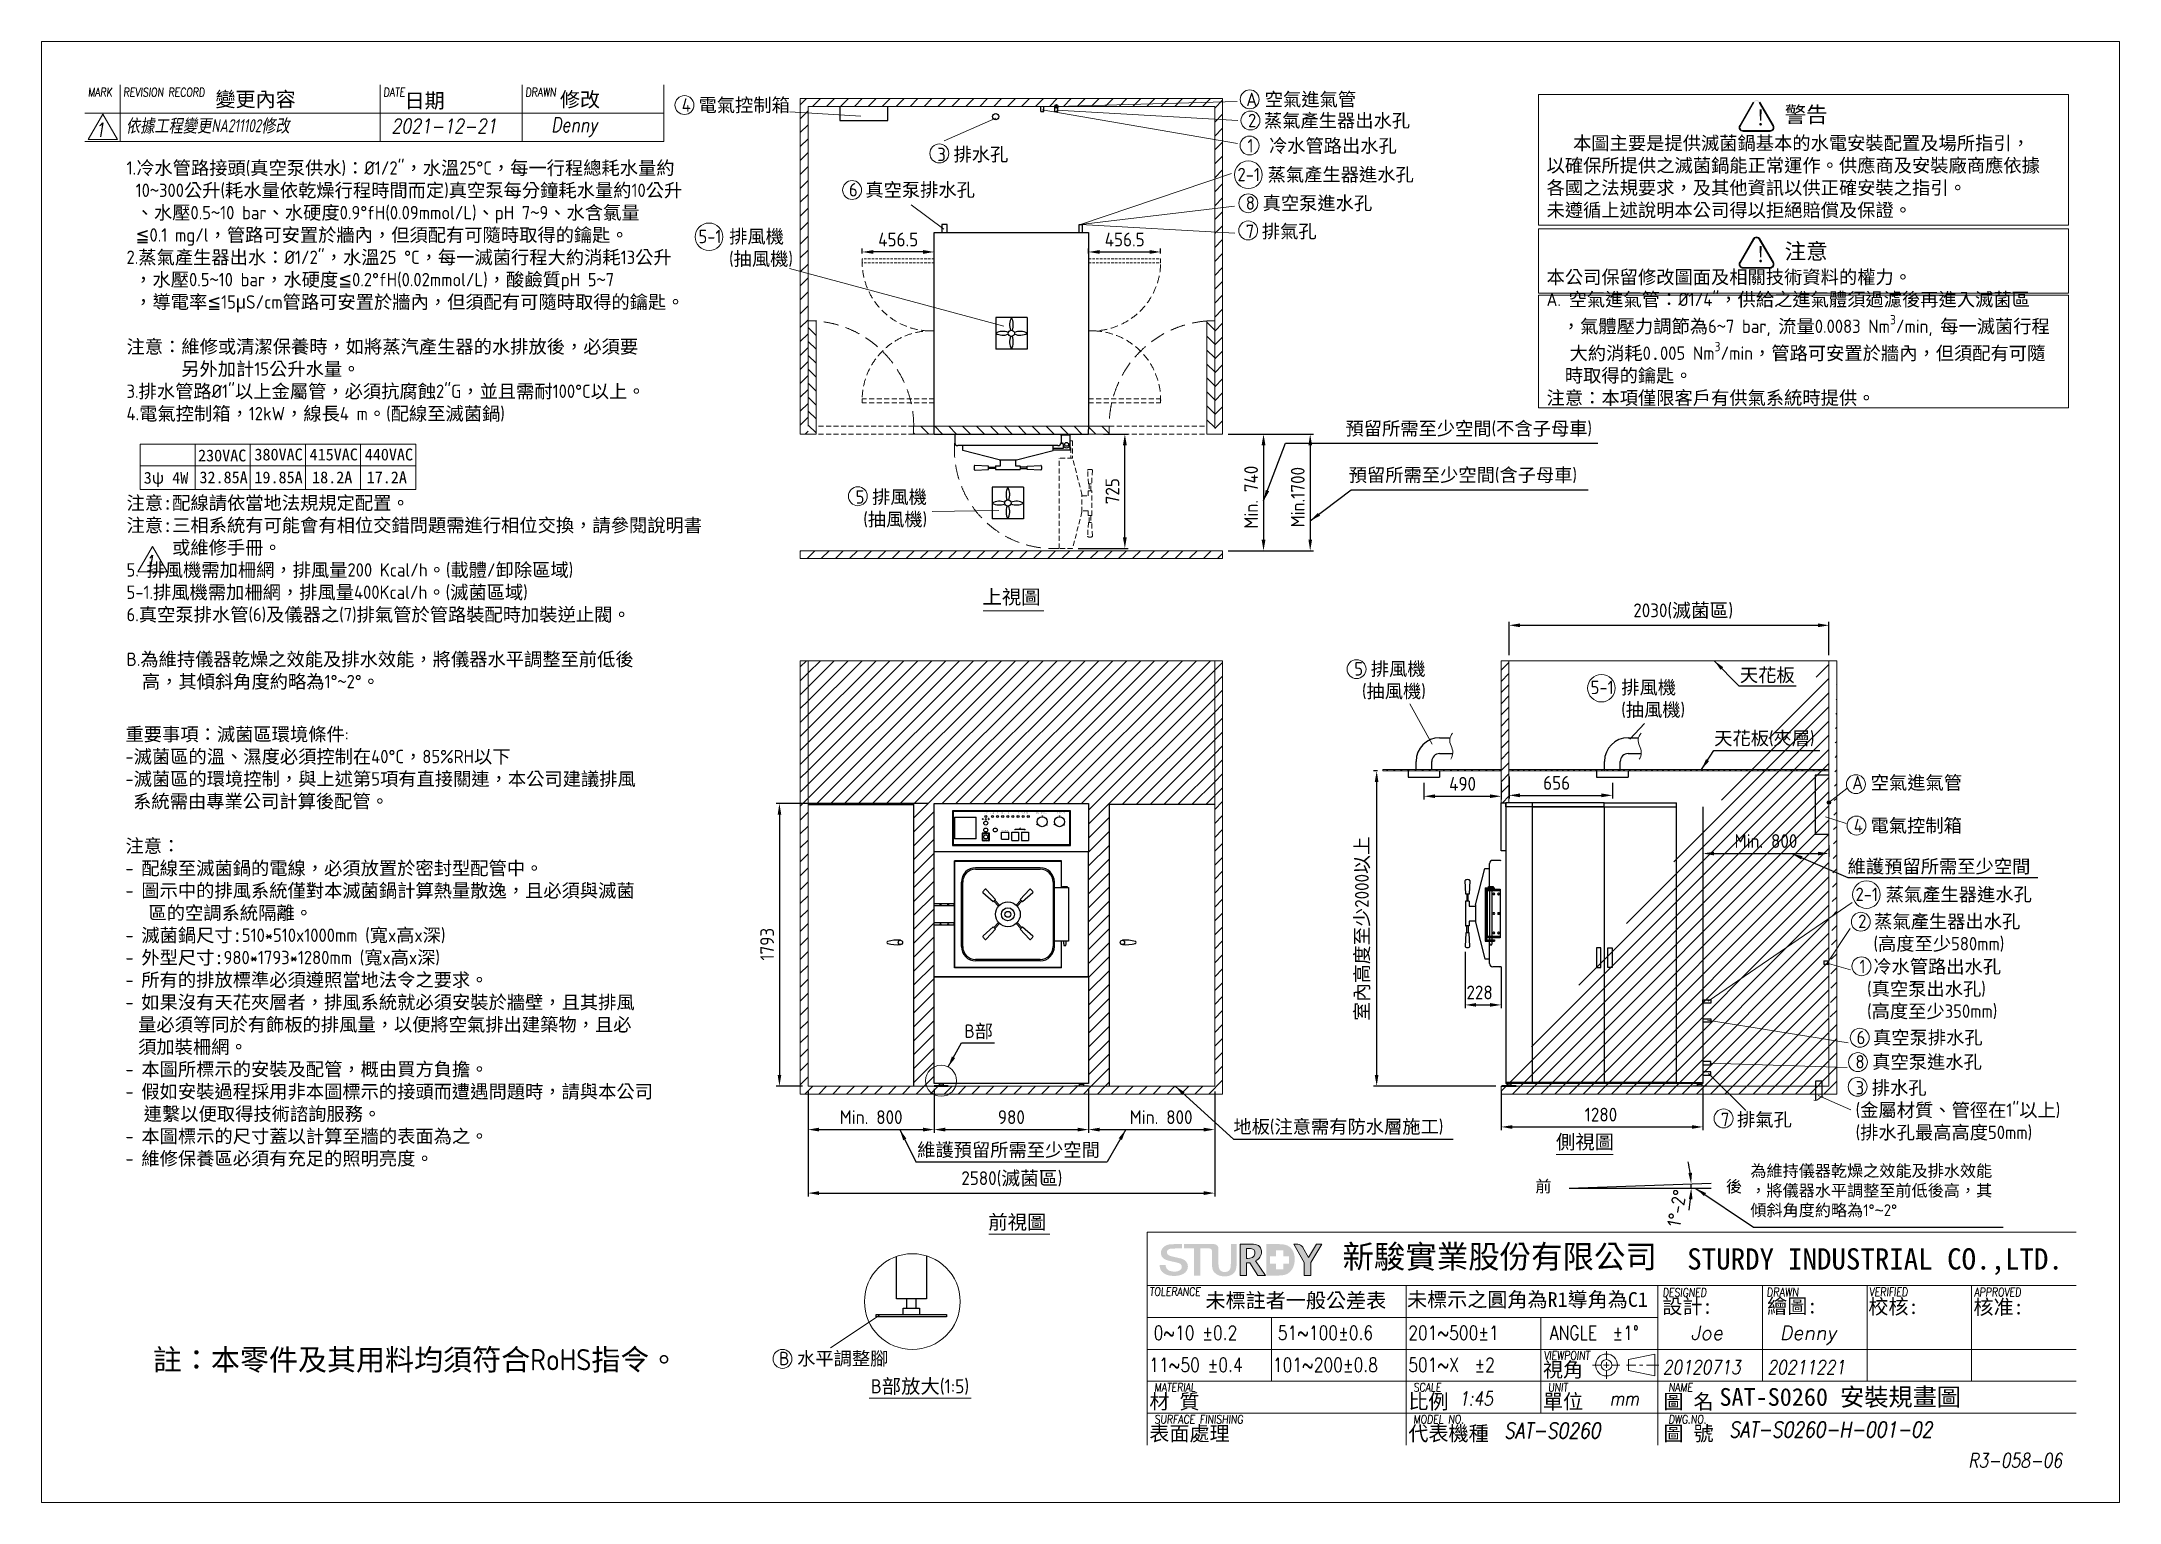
# Model space of a CAD drawing. Header units: millimetres. Extents: x -215875 to -179875, y -18175 to -2215.
# Drawn here: x -193060 to -179875, y -18175 to -8905 of the extents above; entities outside this region: 2.
import ezdxf
from ezdxf.enums import TextEntityAlignment as Align

# ---------------------------------------------------------------- set-up
doc = ezdxf.new("R2010")
doc.units = ezdxf.units.MM
doc.header["$MEASUREMENT"] = 0
doc.linetypes.add('HIDDEN', pattern=[9.525, 6.35, -3.175])
doc.linetypes.add('HIDDEN2', pattern=[4.7625, 3.175, -1.5875])
doc.layers.get('0').update_dxf_attribs({"lineweight": 25})
for name, color, linetype, lineweight in [('D', 3, 'Continuous', 13), ('DIM', 3, 'Continuous', 9), ('F', 7, 'Continuous', 15), ('H', 2, 'HIDDEN', 15), ('HIDDEN', 2, 'HIDDEN2', 9), ('S', 4, 'Continuous', 15), ('T', 4, 'Continuous', 15), ('標註', 5, 'Continuous', 9)]:
    doc.layers.add(name, color=color, linetype=linetype, lineweight=lineweight)
doc.styles.add('2', font='ARIAL.TTF')
doc.styles.get("Standard").update_dxf_attribs({"font": 'KAIU.TTF'})
doc.styles.add('STU25', font='isocp2.shx')
doc.styles.add('Text', font='romans.shx', dxfattribs={"width": 0.8, "oblique": 10})
doc.dimstyles.new('STU25', dxfattribs={"dimscale": 35, "dimtxt": 2.5, "dimasz": 2, "dimexe": 0.6, "dimexo": 1, "dimgap": 1, "dimtad": 1, "dimdsep": 46, "dimtxsty": 'STU25', "dimcen": 2, "dimazin": 2, "dimtfac": 1, "dimtmove": 0, "dimatfit": 3, "dimfxl": 0, "dimtolj": 1, "dimtzin": 0, "dimarcsym": 0})
doc.dimstyles.new('STU25$7', dxfattribs={"dimscale": 35, "dimtxt": 2.5, "dimasz": 2, "dimexe": 1.25, "dimexo": 0.625, "dimgap": 1, "dimtad": 0, "dimdec": 4, "dimdsep": 46, "dimtxsty": 'STU25', "dimcen": 2.5, "dimazin": 2, "dimtfac": 1, "dimtdec": 4, "dimtmove": 0, "dimatfit": 3, "dimfxl": 0, "dimtolj": 1, "dimtzin": 0, "dimarcsym": 0})
pattern_1 = [(45, (30585.14, 4786.39), (-44.194174, 44.194174), [])]
pattern_2 = [(135, (30585.14, 4817.34), (-44.194174, -44.194174), [])]

msp = doc.modelspace()

# ---------------------------------------------------------------- texts
at = {"lineweight": -3}
for s, p in [('變更內容', (-191956.555, -9317.685)), ('日期', (-190756.394, -9326.585)), ('修改', (-189770.916, -9319.465))]:
    msp.add_text(s, height=93.4085, dxfattribs=at).set_placement(p)
at = {"style": '2'}
for s, width, p in [('POWER', 1.05, (-187068.645, -13802.985)), ('ADD WATER', 1.05, (-187026.145, -13802.992)), ('HEAT', 1.05, (-186993.645, -13802.979)), ('VACUUM', 1.05, (-186961.145, -13802.859)), ('STERI.', 1.05, (-186928.645, -13802.992)), ('EXHAUST', 1.05, (-186896.145, -13802.96)), ('DRY', 1.05, (-186863.645, -13802.984)), ('VACUUM', 1.2, (-186831.139, -13796.421)), ('RELEASE', 1.1, (-186831.145, -13803.007)), ('COMPLETE', 1.05, (-186798.645, -13802.994)), ('CHAMBER  PRESSURE  GAUGE', 1.05, (-186710.645, -13802.994)), ('JACKET  PRESSURE  GAUGE', 1.05, (-186600.645, -13802.927)), ('STAND  BY', 1.05, (-187068.645, -13886.219)), ('START', 1.05, (-187008.645, -13886.108)), ('TEMP. CONTROL', 1.05, (-186945.645, -13913.436)), ('STERI.', 1.05, (-186882.547, -13913.135)), ('TIMER', 1.05, (-186850.895, -13895.453)), ('DRY', 1.05, (-186819.645, -13913.135))]:
    msp.add_text(s, height=3.5, dxfattribs=dict(at, width=width)).set_placement(p, align=Align.BOTTOM_CENTER)
at = {"style": '2', "width": 1.05}
msp.add_text('EMERGENCY', height=3.5, dxfattribs=at).set_placement((-187068.674, -13979.97), align=Align.TOP_CENTER)
at = {"insert": (-192353.597, -17201.452), "char_height": 135.00867, "attachment_point": 1, "style": 'STU25'}
msp.add_mtext('{\\f標楷體|b0|i0|c136|p65;註：本零件及其用料均須符合}RoHS{\\f標楷體|b0|i0|c136|p65;指令。}', dxfattribs=at)
at = {"layer": 'D', "color": 4}
msp.add_text('SAT-S0260 安裝規畫圖', height=112.5, dxfattribs=at).set_placement((-182412.995, -17561.845))
at = {"layer": 'D', "attachment_point": 1}
for s, insert, char_height in [('{\\Fisocp2.shx;\\C3;A \\f標楷體|b0|i0|c136|p65;空氣進氣管}', (-185415.536, -9229.122), 85), ('{\\Fisocp2.shx;\\C3;4 \\f標楷體|b0|i0|c136|p65;電氣控制箱}', (-188997.503, -9265.215), 85), ('{\\Fisocp3.shx;\\C3;2 \\f標楷體|b0|i0|c136|p65;蒸氣產生器出水孔}', (-185404.35, -9363.347), 85), ('{\\Fisocp2.shx;\\C3;3 \\f標楷體|b0|i0|c136|p65;排水孔}', (-187375.541, -9578.281), 85), ('{\\Fisocp2.shx;\\C3;1  \\f標楷體|b0|i0|c136|p65;冷水管路出水孔}', (-185407.62, -9523.488), 85), ('{\\Fisocp2.shx;\\C3;2-1 \\f標楷體|b0|i0|c136|p65;蒸氣產生器進水孔}', (-185471.099, -9706.048), 85), ('{\\Fisocp2.shx;\\C3;6 \\f標楷體|b0|i0|c136|p65;真空泵排水孔}', (-187936.591, -9802.884), 85), ('{\\Fisocp2.shx;\\C3;8 \\f標楷體|b0|i0|c136|p65;真空泵進水孔}', (-185418.305, -9887.349), 85), ('{\\Fisocp2.shx;\\C3;5-1 \\f標楷體|b0|i0|c136|p65;排風機\\P\\Fisocp2.shx;    (\\f標楷體|b0|i0|c136|p65;抽風機\\Fisocp2.shx;)}', (-188891.427, -10099.248), 85), ('{\\Fisocp2.shx;\\C3;7 \\f標楷體|b0|i0|c136|p65;排氣孔}', (-185418.676, -10066.2), 85), ('{\\C3;預留所需至少空間\\Fisocp2.shx;(\\f標楷體|b0|i0|c136|p65;不含子母車\\Fisocp2.shx;)}', (-184786.124, -11317.482), 85), ('{\\C3;預留所需至少空間\\Fisocp2.shx;(\\f標楷體|b0|i0|c136|p65;含子母車\\Fisocp2.shx;)}', (-184765.406, -11612.538), 85), ('{\\Fisocp2.shx;\\C3;5 \\f標楷體|b0|i0|c136|p65;排風機\\P\\Fisocp2.shx; (\\f標楷體|b0|i0|c136|p65;抽風機\\Fisocp2.shx;)}', (-187894.161, -11751.969), 85), ('{\\C11;上視圖}', (-187089.234, -12383.77), 90), ('{\\Fisocp2.shx;\\C3;5 \\f標楷體|b0|i0|c136|p65;排風機\\P\\Fisocp2.shx; (\\f標楷體|b0|i0|c136|p65;抽風機\\Fisocp2.shx;)}', (-184729.738, -12842.644), 85), ('{\\C3;天花板 }', (-182283.634, -12882.076), 85), ('{\\Fisocp2.shx;\\C3;5-1 \\f標楷體|b0|i0|c136|p65;排風機\\P\\Fisocp2.shx;    (\\f標楷體|b0|i0|c136|p65;抽風機\\Fisocp2.shx;)}', (-183230.421, -12960.558), 85), ('{\\C3;天花板\\Fisocp2.shx;(\\f標楷體|b0|i0|c136|p65;夾層\\Fisocp2.shx;)}', (-182446.547, -13283.042), 85), ('{\\Fisocp2.shx;\\C3;A \\f標楷體|b0|i0|c136|p65;空氣進氣管}', (-181570.725, -13565.142), 85), ('{\\Fisocp2.shx;\\C3;4 \\f標楷體|b0|i0|c136|p65;電氣控制箱}', (-181560.477, -13837.196), 85), ('{\\C3;維護預留所需至少空間}', (-181599.411, -14096.192), 85), ('{\\Fisocp3.shx;\\C3;2\\Fisocp2.shx;-1\\Fisocp3.shx; \\f標楷體|b0|i0|c136|p65;蒸氣產生器進水孔}', (-181549.309, -14273.839), 85), ('{\\Fisocp2.shx;\\C3;B\\f標楷體|b0|i0|c136|p65;部}', (-187203.656, -15142.053), 85), ('{\\Fisocp2.shx;\\C3;6 \\f標楷體|b0|i0|c136|p65;真空泵排水孔}', (-181542.636, -15182.136), 85), ('{\\Fisocp2.shx;\\C3;8 \\f標楷體|b0|i0|c136|p65;真空泵進水孔}', (-181549.968, -15336.553), 85), ('{\\Fisocp2.shx;\\C3;7 \\f標楷體|b0|i0|c136|p65;排氣孔}', (-182403.641, -15702.536), 85), ('{\\C3;地板\\Fisocp2.shx;(\\f標楷體|b0|i0|c136|p65;注意需有防水層施工\\Fisocp2.shx;)}', (-185497.424, -15747.487), 85), ('{\\C3;維護預留所需至少空間}', (-187504.034, -15895.073), 85), ('{\\C11;側視圖}', (-183450.256, -15841.873), 90), ('{\\C3;為維持儀器乾燥之效能及排水效能\\P，將儀器水平調整至前低後高，其\\P傾斜角度約略為\\Fisocp2.shx;1%%D\\f???|b0|i0|c0|p65;~\\Fisocp2.shx;2%%D}', (-182216.933, -16032.901), 75), ('{\\C11;前視圖}', (-187052.43, -16350.929), 90), ('{\\Fisocp2.shx;\\C3;B \\f標楷體|b0|i0|c136|p65;水平調整腳}', (-188379.423, -17218.92), 85), ('{\\Fisocp2.shx;\\C11;B\\f標楷體|b0|i0|c136|p65;部放大\\Fisocp2.shx;(1:5)}', (-187797.27, -17392.681), 90)]:
    msp.add_mtext(s, dxfattribs=dict(at, insert=insert, char_height=char_height))
at = {"layer": 'D', "color": 11, "attachment_point": 1, "style": 'STU25'}
for s, insert, char_height in [('{\\f標楷體|b0|i0|c136|p65;!}', (-182185.763, -9336.96), 100), ('{\\f標楷體|b0|i0|c136|p65;警告}', (-181999.25, -9317.591), 100), ('\\A1;\\P  {\\f????|b0|i0|c0|p54;  \\H0.2353x; \\f標楷體|b0|i0|c136|p65;\\H4.25x;本圖主要是提供滅菌鍋基本的水電安裝配置及場所指引，\\P以確保所提供之滅菌鍋能正常運作。供應商及安裝廠商應依據\\P各國之法規要求，及其他資訊以供正確安裝之指引。\\P未遵循上述說明本公司得以拒絕賠償及保證。\\P\\P\\P本公司保留修改圖面及相關技術資料的權力。\\P}A. {\\f標楷體|b0|i0|c136|p65;空氣進氣管：}%%c1/4"{\\f標楷體|b0|i0|c136|p65;，供給之進氣體須過濾後再進入滅菌區\\P}  {\\f標楷體|b0|i0|c136|p65;，氣體壓力調節為}6{\\f標楷體|b0|i0|c136|p65;~}7 bar, {\\f標楷體|b0|i0|c136|p65;流量}0.0083 Nm{\\H0.7x;\\S3^ ;}/min, {\\f標楷體|b0|i0|c136|p65;每一滅菌行程\\P}   {\\f標楷體|b0|i0|c136|p65;大約消耗}0{\\f標楷體|b0|i0|c136|p65;.}005 Nm{\\H0.7x;\\S3^ ;}/min{\\f標楷體|b0|i0|c136|p65;，管路可安置於牆內，但須配有可隨\\P  時取得的鑰匙。\\P注意：本項僅限客戶有供氣系統時提供。}', (-183510.006, -9364.886), 85), ('1.{\\f標楷體|b0|i0|c136|p65;冷水管路接頭}({\\f標楷體|b0|i0|c136|p65;真空泵供水}){\\f標楷體|b0|i0|c136|p65;：}%%C1/2"{\\f標楷體|b0|i0|c136|p65;，水溫}25%%DC{\\f標楷體|b0|i0|c136|p65;，每一行程總耗水量約\\P }10{\\f標楷體|b0|i0|c136|p65;~}300{\\f標楷體|b0|i0|c136|p65;公升}({\\f標楷體|b0|i0|c136|p65;耗水量依乾燥行程時間而定}){\\f標楷體|b0|i0|c136|p65;真空泵每分鐘耗水量約}10{\\f標楷體|b0|i0|c136|p65;公升\\P 、水壓}0.5{\\f標楷體|b0|i0|c136|p65;~}10 bar{\\f標楷體|b0|i0|c136|p65;、水硬度}0.9%%DfH(0.09mmol/L){\\f標楷體|b0|i0|c136|p65;、}pH 7{\\f標楷體|b0|i0|c136|p65;~}9{\\f標楷體|b0|i0|c136|p65;、水含氯量\\P \\f新細明體|b0|i0|c136|p18;≦}0.1 mg/l{\\f標楷體|b0|i0|c136|p65;，管路可安置於牆內，但須配有可隨時取得的鑰匙。}\\P2.{\\f標楷體|b0|i0|c136|p65;蒸氣產生器出水：}%%C1/2"{\\f標楷體|b0|i0|c136|p65;，水溫}25 %%DC{\\f標楷體|b0|i0|c136|p65;，每一滅菌行程大約消耗}13{\\f標楷體|b0|i0|c136|p65;公升}\\P {\\f標楷體|b0|i0|c136|p65;，水壓}0.5{\\f標楷體|b0|i0|c136|p65;~}10 bar{\\f標楷體|b0|i0|c136|p65;，水硬度\\f新細明體|b0|i0|c136|p18;≦}0.2%%DfH(0.02mmol/L){\\f標楷體|b0|i0|c136|p65;，酸鹼質}pH 5{\\f標楷體|b0|i0|c136|p65;~}7\\P {\\f標楷體|b0|i0|c136|p65;，導電率\\f新細明體|b0|i0|c136|p18;≦}15{\\f新細明體|b0|i0|c136|p16;μ}S/cm{\\f標楷體|b0|i0|c136|p65;管路可安置於牆內，但須配有可隨時取得的鑰匙。\\P\\P注意：維修或清潔保養時，如將蒸汽產生器的水排放後，必須要\\P      另外加計}15{\\f標楷體|b0|i0|c136|p65;公升水量。}\\P3.{\\f標楷體|b0|i0|c136|p65;排水管路}%%C1"{\\f標楷體|b0|i0|c136|p65;以上金屬管，必須抗腐蝕}2"G{\\f標楷體|b0|i0|c136|p65;，並且需耐}100%%DC{\\f標楷體|b0|i0|c136|p65;以上。} \\P4.{\\f標楷體|b0|i0|c136|p65;電氣控制箱，}12kW{\\f標楷體|b0|i0|c136|p65;，線長}4 m{\\f標楷體|b0|i0|c136|p65;。}({\\f標楷體|b0|i0|c136|p65;配線至滅菌鍋})\\P\\P\\P\\P{\\f標楷體|b0|i0|c136|p65;注意:配線請依當地法規規定配置。\\P\\fDFKai-SB|b0|i0|c136|p65;注意:三相系統有可能會有相位交錯問題需進行相位交換，請參閱說明書\\P     或維修手冊。}\\P5. {\\f標楷體|b0|i0|c136|p65;排風機需加柵網，排風量}200 Kcal/h{\\f標楷體|b0|i0|c136|p65;。}({\\f標楷體|b0|i0|c136|p65;載體}/{\\f標楷體|b0|i0|c136|p65;卸除區域})\\P5-1.{\\f標楷體|b0|i0|c136|p65;排風機需加柵網，排風量}400Kcal/h{\\f標楷體|b0|i0|c136|p65;。}({\\f標楷體|b0|i0|c136|p65;滅菌區域})\\P6.{\\f標楷體|b0|i0|c136|p65;真空泵排水管}(6){\\f標楷體|b0|i0|c136|p65;及儀器之}(7){\\f標楷體|b0|i0|c136|p65;排氣管於管路裝配時加裝逆止閥。\\P}\\PB.{\\f標楷體|b0|i0|c136|p65;為維持儀器乾燥之效能及排水效能，將儀器水平調整至前低後}\\P  {\\f標楷體|b0|i0|c136|p65;高，其傾斜角度約略為}1%%D{\\f標楷體|b0|i0|c136|p65;~}2%%D{\\f標楷體|b0|i0|c136|p65;。}', (-192520.705, -9664.444), 85), ('{\\f標楷體|b0|i0|c136|p65;!}', (-182185.763, -10204.685), 100), ('{\\f標楷體|b0|i0|c136|p65;注意}', (-181999.25, -10185.317), 100), ('{\\f標楷體|b0|i0|c136|p65;230VAC}', (-192066.936, -11493.88), 75), ('{\\f標楷體|b0|i0|c136|p65;380VAC}', (-191709.053, -11487.694), 75), ('{\\f標楷體|b0|i0|c136|p65;415VAC}', (-191359.053, -11487.694), 75), ('{\\f標楷體|b0|i0|c136|p65;440VAC}', (-191009.053, -11487.694), 75), ('{\\f標楷體|b0|i0|c136|p65;3ψ 4W}', (-192411.371, -11635.38), 75), ('{\\f標楷體|b0|i0|c136|p65;32.85A}', (-192057.961, -11632.71), 75), ('{\\f標楷體|b0|i0|c136|p65;19.85A}', (-191709.166, -11632.71), 75), ('{\\f標楷體|b0|i0|c136|p65;18.2A}', (-191343.115, -11632.71), 75), ('{\\f標楷體|b0|i0|c136|p65;17.2A}', (-190996.726, -11632.71), 75), ('{\\f標楷體|b0|i0|c136|p65;重要事項：滅菌區環境條件}:\\P-{\\f標楷體|b0|i0|c136|p65;滅菌區的溫、濕度必須控制在}40%%DC{\\f標楷體|b0|i0|c136|p65;，}85%RH{\\f標楷體|b0|i0|c136|p65;以下\\P}-{\\f標楷體|b0|i0|c136|p65;滅菌區的環境控制，與上述第}5{\\f標楷體|b0|i0|c136|p65;項有直接關連，本公司建議排風\\P} {\\f標楷體|b0|i0|c136|p65;系統需由專業公司計算後配管。\\P\\P注意：\\P}- {\\f標楷體|b0|i0|c136|p65;配線至滅菌鍋的電線，必須放置於密封型配管中。\\P}- {\\f標楷體|b0|i0|c136|p65;圖示中的排風系統僅對本滅菌鍋計算熱量散逸，且必須與滅菌\\P}   {\\f標楷體|b0|i0|c136|p65;區的空調系統隔離。\\P}- {\\f標楷體|b0|i0|c136|p65;滅菌鍋尺寸:}510*510x1000mm ({\\f標楷體|b0|i0|c136|p65;寬}x{\\f標楷體|b0|i0|c136|p65;高}x{\\f標楷體|b0|i0|c136|p65;深})\\P- {\\f標楷體|b0|i0|c136|p65;外型尺寸:}980*1793*1280mm ({\\f標楷體|b0|i0|c136|p65;寬}x{\\f標楷體|b0|i0|c136|p65;高}x{\\f標楷體|b0|i0|c136|p65;深})\\P- {\\f標楷體|b0|i0|c136|p65;所有的排放標準必須遵照當地法令之要求。\\P}- {\\f標楷體|b0|i0|c136|p65;如果沒有天花夾層者，排風系統就必須安裝於牆壁，且其排風\\P} {\\f???|b0|i0|c0|p65; \\f標楷體|b0|i0|c136|p65;量必須等同於有飾板的排風量，以便將空氣排出建築物，且必\\P} {\\f???|b0|i0|c0|p65; \\f標楷體|b0|i0|c136|p65;須加裝柵網。\\P}- {\\f標楷體|b0|i0|c136|p65;本圖所標示的安裝及配管，概由買方負擔。\\P}- {\\f標楷體|b0|i0|c136|p65;假如安裝過程採用非本圖標示的接頭而遭遇問題時，請與本公司\\P  連繫以便取得技術諮詢服務。\\P}- {\\f標楷體|b0|i0|c136|p65;本圖標示的尺寸蓋以計算至牆的表面為之。\\P}- {\\f標楷體|b0|i0|c136|p65;維修保養區必須有充足的照明亮度。}', (-192527.281, -13257.657), 85)]:
    msp.add_mtext(s, dxfattribs=dict(at, insert=insert, char_height=char_height))
at = {"layer": 'D', "char_height": 85, "attachment_point": 1, "style": 'STU25'}
for s, insert in [('2 {\\f標楷體|b0|i0|c136|p65;蒸氣產生器出水孔\\P}  ({\\f標楷體|b0|i0|c136|p65;高度至少}580mm)', (-181532.531, -14445.208)), ('1 {\\f標楷體|b0|i0|c136|p65;冷水管路出水孔\\P} ({\\f標楷體|b0|i0|c136|p65;真空泵出水孔})\\P ({\\f標楷體|b0|i0|c136|p65;高度至少}350mm)', (-181524.443, -14731.556)), ('3 {\\f標楷體|b0|i0|c136|p65;排水孔\\P}({\\f標楷體|b0|i0|c136|p65;金屬材質、管徑在}1"{\\f標楷體|b0|i0|c136|p65;以上})\\P({\\f標楷體|b0|i0|c136|p65;排水孔最高高度}50mm)', (-181548.776, -15500.948))]:
    msp.add_mtext(s, dxfattribs=dict(at, insert=insert))
at = {"layer": 'D', "char_height": 75, "width": 218.181, "attachment_point": 1}
for s, insert in [(' 前', (-183632.272, -16131.351)), ('{\\Fisocp2.shx; }後', (-182414.396, -16131.801))]:
    msp.add_mtext(s, dxfattribs=dict(at, insert=insert))
at = {"layer": 'F', "color": 1, "lineweight": 15, "style": 'Text', "oblique": 5, "width": 0.8}
for s, p in [('MARK', (-192765.988, -9253.2)), ('REVISION RECORD', (-192540.988, -9253.2)), ('DATE', (-190890.838, -9253.2)), ('DRAWN', (-189990.838, -9253.2))]:
    msp.add_text(s, height=54, dxfattribs=at).set_placement(p)
at = {"layer": 'T', "lineweight": 20, "style": 'Text', "oblique": 10, "width": 0.8}
for s, height, p in [('1', 90, (-192720.611, -9510.028)), ('2021-12-21', 92, (-190840.119, -9487.129)), ('Denny', 92, (-189827.033, -9478.865)), ('1', 90, (-192405.088, -12253.593)), ('20120713', 90, (-182772.738, -17361.629)), ('20211221', 90, (-182108.988, -17361.629)), ('1:45', 90, (-184066.391, -17560.507)), ('mm', 90, (-183109.774, -17560.252)), ('SAT-S0260-H-001-02', 99, (-182351.652, -17761.815)), ('SAT-S0260', 99, (-183779.431, -17768.109))]:
    msp.add_text(s, height=height, dxfattribs=at).set_placement(p)
at = {"layer": 'T', "lineweight": 20, "style": 'Text', "oblique": 10}
for s, p in [('Joe', (-182595.419, -17143.717)), ('Denny', (-182030.364, -17143.717))]:
    msp.add_text(s, height=90, dxfattribs=at).set_placement(p)
at = {"layer": 'T', "linetype": 'Continuous', "lineweight": 20, "attachment_point": 1, "style": 'Text'}
for s, insert, char_height in [('{\\fDFKai-SB|b0|i0|c136|p65;依據工程變更\\Fisocp2.shx|c136;NA211102\\fDFKai-SB|b0|i0|c136|p65;修改}', (-192524.132, -9397.244), 82.79908), ('{R3-058-06}', (-180834.08, -17862.856), 90)]:
    msp.add_mtext(s, dxfattribs=dict(at, insert=insert, char_height=char_height))
at = {"layer": '標註', "char_height": 20, "attachment_point": 1}
for insert in [(-215875.215, -2215.475), (-215729.292, -2277.19)]:
    msp.add_mtext('\\A1;', dxfattribs=dict(at, insert=insert))

# ---------------------------------------------------------------- blocks, each defined once
blk = doc.blocks.new('*D1')
at = {"layer": 'D', "color": 0, "lineweight": -2}
for start, end in [(7.1806, 12.3613), (0, 2), (349.6387, 354.8194)]:
    blk.add_arc((-183367, -16180), 774, start, end, dxfattribs=at)
at = {"layer": 'D', "color": 0}
for points in [[(-182610, -16085), (-182587, -16083), (-182593, -16153)], [(-182584, -16251), (-182607, -16250), (-182592, -16180)]]:
    blk.add_solid(points, dxfattribs=at)
at = {"layer": 'Defpoints', "color": 0}
for p in [(-183367, -16180), (-183367, -16180), (-182592, -16162), (-182466, -16149), (-182466, -16180)]:
    blk.add_point(p, dxfattribs=at)
at = {"layer": 'D', "color": 0, "insert": (-182683, -16307), "char_height": 87.5, "attachment_point": 5, "rotation": 79.526, "style": 'STU25'}
blk.add_mtext('1%%D-2%%D', dxfattribs=at)
blk = doc.blocks.new('*D2')
at = {"layer": 'D', "color": 0, "lineweight": -2}
for p, q in [((-183748, -13568), (-183748, -13709)), ((-183678, -13688), (-183162, -13688)), ((-183092, -13608), (-183092, -13709))]:
    blk.add_line(p, q, dxfattribs=at)
at = {"layer": 'D', "color": 0}
for points in [[(-183678, -13676), (-183678, -13700), (-183748, -13688)], [(-183162, -13700), (-183162, -13676), (-183092, -13688)]]:
    blk.add_solid(points, dxfattribs=at)
at = {"layer": 'Defpoints', "color": 0}
for p in [(-183748, -13533), (-183092, -13573), (-183092, -13688)]:
    blk.add_point(p, dxfattribs=at)
at = {"layer": 'D', "color": 0, "insert": (-183446, -13609), "char_height": 87.5, "attachment_point": 5, "style": 'STU25'}
blk.add_mtext('\\A1;656', dxfattribs=at)
blk = doc.blocks.new('*D3')
at = {"layer": 'D', "color": 0, "lineweight": -2}
for p, q in [((-188196, -15568), (-188196, -16233)), ((-185616, -15568), (-185616, -16233)), ((-188126, -16212), (-185686, -16212))]:
    blk.add_line(p, q, dxfattribs=at)
at = {"layer": 'D', "color": 0}
for points in [[(-188126, -16200), (-188126, -16224), (-188196, -16212)], [(-185686, -16224), (-185686, -16200), (-185616, -16212)]]:
    blk.add_solid(points, dxfattribs=at)
at = {"layer": 'Defpoints', "color": 0}
for p in [(-188196, -15533), (-185616, -15533), (-185616, -16212)]:
    blk.add_point(p, dxfattribs=at)
at = {"layer": 'D', "color": 0, "insert": (-186903, -16122), "char_height": 87.5, "attachment_point": 5, "style": 'STU25'}
blk.add_mtext('\\A1;2580({\\f標楷體|b0|i0|c136|p65;滅菌區})', dxfattribs=at)
blk = doc.blocks.new('*D4')
at = {"layer": 'D', "color": 0, "lineweight": -2}
for p, q in [((-184583, -13533), (-184609, -13533)), ((-184588, -15463), (-184588, -13603)), ((-183833, -15533), (-184609, -15533))]:
    blk.add_line(p, q, dxfattribs=at)
at = {"layer": 'D', "color": 0}
for points in [[(-184577, -13603), (-184600, -13603), (-184588, -13533)], [(-184600, -15463), (-184577, -15463), (-184588, -15533)]]:
    blk.add_solid(points, dxfattribs=at)
at = {"layer": 'Defpoints', "color": 0}
for p in [(-184588, -13533), (-184548, -13533), (-183798, -15533)]:
    blk.add_point(p, dxfattribs=at)
at = {"layer": 'D', "color": 0, "insert": (-184677, -14533), "char_height": 87.5, "attachment_point": 5, "rotation": 90, "style": 'STU25'}
blk.add_mtext('\\A1;{\\f標楷體|b0|i0|c136|p65;室內高度至少}2000{\\f標楷體|b0|i0|c136|p65;以上}', dxfattribs=at)
blk = doc.blocks.new('*D5')
at = {"layer": 'D', "color": 0, "lineweight": -2}
for p, q in [((-187396, -15550), (-187396, -15830)), ((-188196, -15568), (-188196, -15830)), ((-188126, -15809), (-187466, -15809))]:
    blk.add_line(p, q, dxfattribs=at)
at = {"layer": 'D', "color": 0}
for points in [[(-188126, -15797), (-188126, -15821), (-188196, -15809)], [(-187466, -15821), (-187466, -15797), (-187396, -15809)]]:
    blk.add_solid(points, dxfattribs=at)
at = {"layer": 'Defpoints', "color": 0}
for p in [(-188196, -15533), (-187396, -15515), (-187396, -15809)]:
    blk.add_point(p, dxfattribs=at)
at = {"layer": 'D', "color": 0, "insert": (-187796, -15730), "char_height": 87.5, "attachment_point": 5, "style": 'STU25'}
blk.add_mtext('\\A1;Min. 800', dxfattribs=at)
blk = doc.blocks.new('*D6')
at = {"layer": 'D', "color": 0, "lineweight": -2}
for p, q in [((-186416, -15550), (-186416, -15830)), ((-185616, -15568), (-185616, -15830)), ((-186346, -15809), (-185686, -15809))]:
    blk.add_line(p, q, dxfattribs=at)
at = {"layer": 'D', "color": 0}
for points in [[(-186346, -15797), (-186346, -15821), (-186416, -15809)], [(-185686, -15821), (-185686, -15797), (-185616, -15809)]]:
    blk.add_solid(points, dxfattribs=at)
at = {"layer": 'Defpoints', "color": 0}
for p in [(-186416, -15515), (-185616, -15533), (-185616, -15809)]:
    blk.add_point(p, dxfattribs=at)
at = {"layer": 'D', "color": 0, "insert": (-185956, -15730), "char_height": 87.5, "attachment_point": 5, "style": 'STU25'}
blk.add_mtext('\\A1;Min. 800', dxfattribs=at)
blk = doc.blocks.new('*D7')
at = {"layer": 'D', "color": 0, "lineweight": -2}
for p, q in [((-187431, -13740), (-188399, -13740)), ((-188378, -13810), (-188378, -15463)), ((-188231, -15533), (-188399, -15533))]:
    blk.add_line(p, q, dxfattribs=at)
at = {"layer": 'D', "color": 0}
for points in [[(-188366, -13810), (-188389, -13810), (-188378, -13740)], [(-188389, -15463), (-188366, -15463), (-188378, -15533)]]:
    blk.add_solid(points, dxfattribs=at)
at = {"layer": 'Defpoints', "color": 0}
for p in [(-187396, -13740), (-188378, -15533), (-188196, -15533)]:
    blk.add_point(p, dxfattribs=at)
at = {"layer": 'D', "color": 0, "insert": (-188456, -14633), "char_height": 87.5, "attachment_point": 5, "rotation": 90, "style": 'STU25'}
blk.add_mtext('\\A1;1793', dxfattribs=at)
blk = doc.blocks.new('*D8')
at = {"layer": 'D', "color": 0, "lineweight": -2}
for p, q in [((-182518, -14005), (-182518, -14078)), ((-182448, -14057), (-181788, -14057)), ((-181718, -14005), (-181718, -14078))]:
    blk.add_line(p, q, dxfattribs=at)
at = {"layer": 'D', "color": 0}
for points in [[(-182448, -14046), (-182448, -14069), (-182518, -14057)], [(-181788, -14069), (-181788, -14046), (-181718, -14057)]]:
    blk.add_solid(points, dxfattribs=at)
at = {"layer": 'Defpoints', "color": 0}
for p in [(-182518, -13970), (-181718, -13970), (-181718, -14057)]:
    blk.add_point(p, dxfattribs=at)
at = {"layer": 'D', "color": 0, "insert": (-182118, -13978), "char_height": 87.5, "attachment_point": 5, "style": 'STU25'}
blk.add_mtext('\\A1;{\\Fisocp2.shx;Min. 800}', dxfattribs=at)
blk = doc.blocks.new('*D9')
at = {"layer": 'D', "color": 0, "lineweight": -2}
for p, q in [((-183748, -12798), (-183748, -12588)), ((-183678, -12609), (-181788, -12609)), ((-181718, -12798), (-181718, -12588))]:
    blk.add_line(p, q, dxfattribs=at)
at = {"layer": 'D', "color": 0}
for points in [[(-183678, -12597), (-183678, -12621), (-183748, -12609)], [(-181788, -12621), (-181788, -12597), (-181718, -12609)]]:
    blk.add_solid(points, dxfattribs=at)
at = {"layer": 'Defpoints', "color": 0}
for p in [(-181718, -12609), (-183748, -12833), (-181718, -12833)]:
    blk.add_point(p, dxfattribs=at)
at = {"layer": 'D', "color": 0, "insert": (-182643, -12519), "char_height": 87.5, "attachment_point": 5, "style": 'STU25'}
blk.add_mtext('\\A1;2030({\\f標楷體|b0|i0|c136|p65;滅菌區})', dxfattribs=at)
blk = doc.blocks.new('*D12')
at = {"layer": 'D', "color": 0, "lineweight": -2}
for p, q in [((-182518, -15548), (-182518, -15813)), ((-183798, -15568), (-183798, -15813)), ((-183728, -15792), (-182588, -15792))]:
    blk.add_line(p, q, dxfattribs=at)
at = {"layer": 'D', "color": 0}
for points in [[(-183728, -15781), (-183728, -15804), (-183798, -15792)], [(-182588, -15804), (-182588, -15781), (-182518, -15792)]]:
    blk.add_solid(points, dxfattribs=at)
at = {"layer": 'Defpoints', "color": 0}
for p in [(-183798, -15533), (-182518, -15513), (-182518, -15792)]:
    blk.add_point(p, dxfattribs=at)
at = {"layer": 'D', "color": 0, "insert": (-183165, -15714), "char_height": 87.5, "attachment_point": 5, "style": 'STU25'}
blk.add_mtext('\\A1;1280', dxfattribs=at)
blk = doc.blocks.new('*D13')
at = {"layer": 'D', "color": 0, "lineweight": -2}
for p, q in [((-185531, -11396), (-185285, -11396)), ((-185306, -11466), (-185306, -12066)), ((-185531, -12136), (-185285, -12136))]:
    blk.add_line(p, q, dxfattribs=at)
at = {"layer": 'D', "color": 0}
for points in [[(-185294, -11466), (-185318, -11466), (-185306, -11396)], [(-185318, -12066), (-185294, -12066), (-185306, -12136)]]:
    blk.add_solid(points, dxfattribs=at)
at = {"layer": 'Defpoints', "color": 0}
for p in [(-185566, -11396), (-185566, -12136), (-185306, -12136)]:
    blk.add_point(p, dxfattribs=at)
at = {"layer": 'D', "color": 0, "insert": (-185385, -11796), "char_height": 87.5, "attachment_point": 5, "rotation": 90, "style": 'STU25'}
blk.add_mtext('\\A1;{\\Fisocp2.shx;Min. 740}', dxfattribs=at)
blk = doc.blocks.new('*D14')
at = {"layer": 'D', "color": 0, "lineweight": -2}
for p, q in [((-185531, -11396), (-184989, -11396)), ((-185010, -11466), (-185010, -12066)), ((-185531, -12136), (-184989, -12136))]:
    blk.add_line(p, q, dxfattribs=at)
at = {"layer": 'D', "color": 0}
for points in [[(-184998, -11466), (-185021, -11466), (-185010, -11396)], [(-185021, -12066), (-184998, -12066), (-185010, -12136)]]:
    blk.add_solid(points, dxfattribs=at)
at = {"layer": 'Defpoints', "color": 0}
for p in [(-185566, -11396), (-185566, -12136), (-185010, -12136)]:
    blk.add_point(p, dxfattribs=at)
at = {"layer": 'D', "color": 0, "insert": (-185089, -11796), "char_height": 87.5, "attachment_point": 5, "rotation": 90, "style": 'STU25'}
blk.add_mtext('\\A1;{\\Fisocp2.shx;Min.1700}', dxfattribs=at)
blk = doc.blocks.new('*D15')
at = {"layer": 'D', "color": 0, "lineweight": -2}
for p, q in [((-184288, -13608), (-184288, -13715)), ((-184218, -13694), (-183868, -13694)), ((-183798, -13608), (-183798, -13715))]:
    blk.add_line(p, q, dxfattribs=at)
at = {"layer": 'D', "color": 0}
for points in [[(-184218, -13682), (-184218, -13705), (-184288, -13694)], [(-183868, -13705), (-183868, -13682), (-183798, -13694)]]:
    blk.add_solid(points, dxfattribs=at)
at = {"layer": 'Defpoints', "color": 0}
for p in [(-184288, -13573), (-183798, -13573), (-183798, -13694)]:
    blk.add_point(p, dxfattribs=at)
at = {"layer": 'D', "color": 0, "insert": (-184043, -13615), "char_height": 87.5, "attachment_point": 5, "style": 'STU25'}
blk.add_mtext('\\A1;490', dxfattribs=at)
blk = doc.blocks.new('*D16')
at = {"layer": 'D', "color": 0, "lineweight": -2}
for p, q in [((-186321, -11396), (-186165, -11396)), ((-186186, -12051), (-186186, -11466)), ((-186482, -12121), (-186165, -12121))]:
    blk.add_line(p, q, dxfattribs=at)
at = {"layer": 'D', "color": 0}
for points in [[(-186174, -11466), (-186198, -11466), (-186186, -11396)], [(-186198, -12051), (-186174, -12051), (-186186, -12121)]]:
    blk.add_solid(points, dxfattribs=at)
at = {"layer": 'Defpoints', "color": 0}
for p in [(-186356, -11396), (-186186, -11396), (-186517, -12121)]:
    blk.add_point(p, dxfattribs=at)
at = {"layer": 'D', "color": 0, "insert": (-186265, -11758), "char_height": 87.5, "attachment_point": 5, "rotation": 90, "style": 'STU25'}
blk.add_mtext('\\A1;725', dxfattribs=at)
blk = doc.blocks.new('*D17')
at = {"layer": 'D', "color": 0, "lineweight": -2}
for p, q in [((-184027, -14682), (-184027, -15039)), ((-183798, -14777), (-183798, -15039)), ((-183957, -15018), (-183868, -15018))]:
    blk.add_line(p, q, dxfattribs=at)
at = {"layer": 'D', "color": 0}
for points in [[(-183957, -15006), (-183957, -15029), (-184027, -15018)], [(-183868, -15029), (-183868, -15006), (-183798, -15018)]]:
    blk.add_solid(points, dxfattribs=at)
at = {"layer": 'Defpoints', "color": 0}
for p in [(-184027, -14647), (-183798, -14742), (-183798, -15018)]:
    blk.add_point(p, dxfattribs=at)
at = {"layer": 'D', "color": 0, "insert": (-183935, -14939), "char_height": 87.5, "attachment_point": 5, "style": 'STU25'}
blk.add_mtext('\\A1;228', dxfattribs=at)
blk = doc.blocks.new('*D18')
at = {"layer": 'D', "color": 0, "lineweight": -2}
for p, q in [((-186416, -10250), (-186416, -10219)), ((-186346, -10240), (-186029, -10240)), ((-185959, -10250), (-185959, -10219))]:
    blk.add_line(p, q, dxfattribs=at)
at = {"layer": 'D', "color": 0}
for points in [[(-186346, -10228), (-186346, -10252), (-186416, -10240)], [(-186029, -10252), (-186029, -10228), (-185959, -10240)]]:
    blk.add_solid(points, dxfattribs=at)
at = {"layer": 'Defpoints', "color": 0}
for p in [(-185959, -10240), (-186416, -10285), (-185959, -10285)]:
    blk.add_point(p, dxfattribs=at)
at = {"layer": 'D', "color": 0, "insert": (-186187, -10161), "char_height": 87.5, "attachment_point": 5, "style": 'STU25'}
blk.add_mtext('\\A1;456.5', dxfattribs=at)
blk = doc.blocks.new('*D19')
at = {"layer": 'D', "color": 0, "lineweight": -2}
for p, q in [((-187852, -10250), (-187852, -10219)), ((-187466, -10240), (-187782, -10240)), ((-187396, -10250), (-187396, -10219))]:
    blk.add_line(p, q, dxfattribs=at)
at = {"layer": 'D', "color": 0}
for points in [[(-187782, -10228), (-187782, -10252), (-187852, -10240)], [(-187466, -10252), (-187466, -10228), (-187396, -10240)]]:
    blk.add_solid(points, dxfattribs=at)
at = {"layer": 'Defpoints', "color": 0}
for p in [(-187852, -10240), (-187852, -10285), (-187396, -10285)]:
    blk.add_point(p, dxfattribs=at)
at = {"layer": 'D', "color": 0, "insert": (-187624, -10161), "char_height": 87.5, "attachment_point": 5, "style": 'STU25'}
blk.add_mtext('\\A1;456.5', dxfattribs=at)
blk = doc.blocks.new('外箱組面板側面')
for p, q in [((3566, -6862), (3566, -6557)), ((3566, -6557), (3596, -6557)), ((3596, -6557), (3596, -6862)), ((3765, -6557), (3596, -6557)), ((3596, -6582), (3596, -6557)), ((3765, -6582), (3596, -6582)), ((3765, -6582), (3765, -6557)), ((4678, -6582), (4678, -6557)), ((3596, -6862), (3566, -6862))]:
    blk.add_line(p, q)
at = {"color": 0}
for p, q in [((4221, -6557), (3765, -6557)), ((3765, -6582), (3765, -6557)), ((4221, -6582), (3765, -6582)), ((4221, -6557), (4678, -6557)), ((4221, -6582), (4221, -6557)), ((4221, -6582), (4221, -6557)), ((4221, -6582), (4678, -6582))]:
    blk.add_line(p, q, dxfattribs=at)
blk = doc.blocks.new('*D21')
at = {"layer": 'D', "color": 0, "lineweight": -2}
for p, q in [((-187396, -15550), (-187396, -15830)), ((-186416, -15550), (-186416, -15830)), ((-187326, -15809), (-186486, -15809))]:
    blk.add_line(p, q, dxfattribs=at)
at = {"layer": 'D', "color": 0}
for points in [[(-187326, -15797), (-187326, -15821), (-187396, -15809)], [(-186486, -15821), (-186486, -15797), (-186416, -15809)]]:
    blk.add_solid(points, dxfattribs=at)
at = {"layer": 'Defpoints', "color": 0}
for p in [(-187396, -15515), (-186416, -15515), (-186416, -15809)]:
    blk.add_point(p, dxfattribs=at)
at = {"layer": 'D', "color": 0, "insert": (-186906, -15730), "char_height": 87.5, "attachment_point": 5, "style": 'STU25'}
blk.add_mtext('\\A1;980', dxfattribs=at)
blk = doc.blocks.new('新駿LOGO')
at = {"layer": 'F'}
h = blk.add_hatch(color=256, dxfattribs=at)
edge = h.paths.add_edge_path()
edge.add_spline(control_points=[(-529.05, -442.14), (-529.05, -442.31), (-529.02, -442.45), (-528.95, -442.56), (-528.89, -442.68), (-528.8, -442.78), (-528.69, -442.85), (-528.57, -442.93), (-528.44, -442.98), (-528.29, -443.01), (-528.15, -443.05), (-527.99, -443.07), (-527.81, -443.07), (-527.62, -443.07), (-527.47, -443.05), (-527.33, -443.01), (-527.2, -442.97), (-527.09, -442.92), (-527.01, -442.86), (-526.93, -442.8), (-526.87, -442.73), (-526.83, -442.65), (-526.8, -442.57), (-526.78, -442.49), (-526.78, -442.41), (-526.78, -442.25), (-526.82, -442.13), (-526.91, -442.05), (-526.99, -441.97), (-527.08, -441.91), (-527.18, -441.88), (-527.36, -441.83), (-527.56, -441.77), (-527.79, -441.72), (-528.02, -441.67), (-528.3, -441.61), (-528.64, -441.53), (-528.85, -441.48), (-529.02, -441.41), (-529.16, -441.34), (-529.3, -441.26), (-529.41, -441.17), (-529.5, -441.07), (-529.58, -440.98), (-529.64, -440.87), (-529.67, -440.77), (-529.7, -440.66), (-529.72, -440.55), (-529.72, -440.43), (-529.72, -440.22), (-529.67, -440.03), (-529.57, -439.87), (-529.46, -439.71), (-529.33, -439.58), (-529.16, -439.47), (-528.99, -439.37), (-528.85, -439.31), (-528.64, -439.26), (-528.43, -439.21), (-528.13, -439.2), (-527.91, -439.2), (-527.66, -439.2), (-526.73, -439.2), (-526.73, -439.2), (-526.73, -439.2), (-526.73, -439.81), (-526.73, -439.81), (-526.73, -439.81), (-528.14, -439.8), (-528.28, -439.83), (-528.39, -439.85), (-528.48, -439.86), (-528.56, -439.9), (-528.65, -439.94), (-528.72, -440), (-528.78, -440.07), (-528.84, -440.14), (-528.87, -440.23), (-528.87, -440.34), (-528.87, -440.5), (-528.81, -440.62), (-528.7, -440.7), (-528.6, -440.79), (-528.46, -440.85), (-528.28, -440.9), (-528.27, -440.9), (-528.19, -440.92), (-528.07, -440.95), (-527.94, -440.98), (-527.8, -441.01), (-527.65, -441.05), (-527.49, -441.09), (-527.34, -441.12), (-527.19, -441.16), (-527.04, -441.19), (-526.94, -441.21), (-526.87, -441.23), (-526.71, -441.27), (-526.58, -441.34), (-526.46, -441.41), (-526.34, -441.49), (-526.24, -441.58), (-526.16, -441.67), (-526.08, -441.77), (-526.02, -441.88), (-525.98, -441.99), (-525.94, -442.1), (-525.92, -442.22), (-525.92, -442.33), (-525.92, -442.57), (-525.98, -442.78), (-526.09, -442.95), (-526.2, -443.12), (-526.35, -443.26), (-526.53, -443.37), (-526.71, -443.48), (-526.92, -443.55), (-527.15, -443.61), (-527.39, -443.66), (-527.62, -443.68), (-527.87, -443.68), (-528.14, -443.68), (-528.41, -443.65), (-528.65, -443.59), (-528.9, -443.53), (-529.11, -443.44), (-529.3, -443.31), (-529.48, -443.19), (-529.63, -443.03), (-529.74, -442.83), (-529.84, -442.64), (-529.9, -442.41), (-529.91, -442.14), (-529.91, -442.14), (-529.05, -442.14), (-529.05, -442.14)], knot_values=[0, 0, 0, 0, 1, 1, 1, 2, 2, 2, 3, 3, 3, 4, 4, 4, 5, 5, 5, 6, 6, 6, 7, 7, 7, 8, 8, 8, 9, 9, 9, 10, 10, 10, 11, 11, 11, 12, 12, 12, 13, 13, 13, 14, 14, 14, 15, 15, 15, 16, 16, 16, 17, 17, 17, 18, 18, 18, 19, 19, 19, 20, 20, 20, 21, 21, 21, 22, 22, 22, 23, 23, 23, 24, 24, 24, 25, 25, 25, 26, 26, 26, 27, 27, 27, 28, 28, 28, 29, 29, 29, 30, 30, 30, 31, 31, 31, 32, 32, 32, 33, 33, 33, 34, 34, 34, 35, 35, 35, 36, 36, 36, 37, 37, 37, 38, 38, 38, 39, 39, 39, 40, 40, 40, 41, 41, 41, 42, 42, 42, 43, 43, 43, 44, 44, 44, 45, 45, 45, 45], degree=3, periodic=0)
edge = h.paths.add_edge_path()
edge.add_spline(control_points=[(-522.53, -440.14), (-522.54, -440.04), (-522.57, -439.94), (-522.63, -439.9), (-522.77, -439.79), (-522.9, -439.81), (-522.9, -439.81), (-522.9, -439.81), (-523.02, -439.81), (-523.02, -439.81), (-523.02, -439.81), (-524.14, -439.81), (-524.14, -439.81), (-524.14, -439.81), (-524.14, -443.62), (-524.14, -443.62), (-524.14, -443.62), (-525.06, -443.62), (-525.06, -443.62), (-525.06, -443.62), (-525.06, -439.81), (-525.06, -439.81), (-525.06, -439.81), (-526.47, -439.81), (-526.47, -439.81), (-526.47, -439.81), (-526.47, -439.2), (-526.47, -439.2), (-526.47, -439.2), (-522.39, -439.2), (-522.39, -439.2)], knot_values=[5.578051, 5.578051, 5.578051, 5.578051, 6, 6, 6, 7, 7, 7, 8, 8, 8, 9, 9, 9, 10, 10, 10, 11, 11, 11, 12, 12, 12, 13, 13, 13, 14, 14, 14, 15, 15, 15, 15], degree=3, periodic=0)
edge.add_spline(control_points=[(-522.4, -439.2), (-522.31, -439.2), (-522.22, -439.2), (-522.22, -439.2), (-522.22, -439.2), (-521.96, -439.19), (-521.76, -439.41), (-521.58, -439.61), (-521.61, -439.85), (-521.61, -439.85), (-521.61, -439.85), (-521.61, -441.92), (-521.61, -441.92), (-521.61, -442.41), (-521.52, -442.73), (-521.36, -442.89), (-521.19, -443.05), (-520.97, -443.13), (-520.71, -443.13), (-520.45, -443.13), (-520.24, -443.05), (-520.09, -442.89), (-519.93, -442.74), (-519.86, -442.43), (-519.86, -441.98), (-519.86, -441.98), (-519.86, -439.2), (-519.86, -439.2), (-519.86, -439.2), (-519.05, -439.2), (-519.05, -439.2), (-519.05, -439.2), (-519.05, -441.92), (-519.05, -441.92), (-519.05, -442.43), (-519.12, -442.8), (-519.25, -443.02), (-519.38, -443.24), (-519.56, -443.42), (-519.8, -443.54), (-520.05, -443.67), (-520.35, -443.74), (-520.73, -443.74), (-521.09, -443.74), (-521.41, -443.68), (-521.67, -443.56), (-521.93, -443.44), (-522.14, -443.26), (-522.3, -443.03), (-522.45, -442.8), (-522.53, -442.42), (-522.53, -441.91), (-522.53, -441.91), (-522.53, -440.92), (-522.53, -440.14)], knot_values=[0.44538, 0.44538, 0.44538, 0.44538, 1, 1, 1, 2, 2, 2, 3, 3, 3, 4, 4, 4, 5, 5, 5, 6, 6, 6, 7, 7, 7, 8, 8, 8, 9, 9, 9, 10, 10, 10, 11, 11, 11, 12, 12, 12, 13, 13, 13, 14, 14, 14, 15, 15, 15, 16, 16, 16, 17, 17, 17, 17.603917, 17.603917, 17.603917, 17.603917], degree=3, periodic=0)
h = blk.add_hatch(color=256, dxfattribs=at)
edge = h.paths.add_edge_path()
edge.add_spline(control_points=[(-526.47, -439.2), (-526.47, -439.2), (-526.47, -439.81), (-526.47, -439.81)], knot_values=[-14, -14, -14, -14, -13, -13, -13, -13], degree=3, periodic=0)
edge.add_spline(control_points=[(-526.47, -439.81), (-526.47, -439.81), (-525.06, -439.81), (-525.06, -439.81)], knot_values=[-13, -13, -13, -13, -12, -12, -12, -12], degree=3, periodic=0)
edge.add_spline(control_points=[(-525.06, -439.81), (-525.06, -439.81), (-525.06, -443.62), (-525.06, -443.62)], knot_values=[-12, -12, -12, -12, -11, -11, -11, -11], degree=3, periodic=0)
edge.add_spline(control_points=[(-525.06, -443.62), (-525.06, -443.62), (-524.14, -443.62), (-524.14, -443.62)], knot_values=[-11, -11, -11, -11, -10, -10, -10, -10], degree=3, periodic=0)
edge.add_spline(control_points=[(-524.14, -443.62), (-524.14, -443.62), (-524.14, -439.81), (-524.14, -439.81)], knot_values=[-10, -10, -10, -10, -9, -9, -9, -9], degree=3, periodic=0)
edge.add_spline(control_points=[(-524.14, -439.81), (-524.14, -439.81), (-523.02, -439.81), (-523.02, -439.81)], knot_values=[-9, -9, -9, -9, -8, -8, -8, -8], degree=3, periodic=0)
edge.add_spline(control_points=[(-523.02, -439.81), (-523.02, -439.81), (-522.9, -439.81), (-522.9, -439.81)], knot_values=[-8, -8, -8, -8, -7, -7, -7, -7], degree=3, periodic=0)
edge.add_spline(control_points=[(-522.9, -439.81), (-522.9, -439.81), (-522.77, -439.79), (-522.63, -439.9)], knot_values=[-7, -7, -7, -7, -6, -6, -6, -6], degree=3, periodic=0)
edge.add_spline(control_points=[(-522.63, -439.9), (-522.57, -439.94), (-522.54, -440.04), (-522.53, -440.14)], knot_values=[-6, -6, -6, -6, -5.578051, -5.578051, -5.578051, -5.578051], degree=3, periodic=0)
edge.add_spline(control_points=[(-522.53, -440.14), (-522.53, -440.92), (-522.53, -441.91), (-522.53, -441.91)], knot_values=[-17.603917, -17.603917, -17.603917, -17.603917, -17, -17, -17, -17], degree=3, periodic=0)
edge.add_spline(control_points=[(-522.53, -441.91), (-522.53, -442.42), (-522.45, -442.8), (-522.3, -443.03)], knot_values=[-17, -17, -17, -17, -16, -16, -16, -16], degree=3, periodic=0)
edge.add_spline(control_points=[(-522.3, -443.03), (-522.14, -443.26), (-521.93, -443.44), (-521.67, -443.56)], knot_values=[-16, -16, -16, -16, -15, -15, -15, -15], degree=3, periodic=0)
edge.add_spline(control_points=[(-521.67, -443.56), (-521.41, -443.68), (-521.09, -443.74), (-520.73, -443.74)], knot_values=[-15, -15, -15, -15, -14, -14, -14, -14], degree=3, periodic=0)
edge.add_spline(control_points=[(-520.73, -443.74), (-520.35, -443.74), (-520.05, -443.67), (-519.8, -443.54)], knot_values=[-14, -14, -14, -14, -13, -13, -13, -13], degree=3, periodic=0)
edge.add_spline(control_points=[(-519.8, -443.54), (-519.56, -443.42), (-519.38, -443.24), (-519.25, -443.02)], knot_values=[-13, -13, -13, -13, -12, -12, -12, -12], degree=3, periodic=0)
edge.add_spline(control_points=[(-519.25, -443.02), (-519.12, -442.8), (-519.05, -442.43), (-519.05, -441.92)], knot_values=[-12, -12, -12, -12, -11, -11, -11, -11], degree=3, periodic=0)
edge.add_spline(control_points=[(-519.05, -441.92), (-519.05, -441.92), (-519.05, -439.2), (-519.05, -439.2)], knot_values=[-11, -11, -11, -11, -10, -10, -10, -10], degree=3, periodic=0)
edge.add_spline(control_points=[(-519.05, -439.2), (-519.05, -439.2), (-519.86, -439.2), (-519.86, -439.2)], knot_values=[-10, -10, -10, -10, -9, -9, -9, -9], degree=3, periodic=0)
edge.add_spline(control_points=[(-519.86, -439.2), (-519.86, -439.2), (-519.86, -441.98), (-519.86, -441.98)], knot_values=[-9, -9, -9, -9, -8, -8, -8, -8], degree=3, periodic=0)
edge.add_spline(control_points=[(-519.86, -441.98), (-519.86, -442.43), (-519.93, -442.74), (-520.09, -442.89)], knot_values=[-8, -8, -8, -8, -7, -7, -7, -7], degree=3, periodic=0)
edge.add_spline(control_points=[(-520.09, -442.89), (-520.24, -443.05), (-520.45, -443.13), (-520.71, -443.13)], knot_values=[-7, -7, -7, -7, -6, -6, -6, -6], degree=3, periodic=0)
edge.add_spline(control_points=[(-520.71, -443.13), (-520.97, -443.13), (-521.19, -443.05), (-521.36, -442.89)], knot_values=[-6, -6, -6, -6, -5, -5, -5, -5], degree=3, periodic=0)
edge.add_spline(control_points=[(-521.36, -442.89), (-521.52, -442.73), (-521.61, -442.41), (-521.61, -441.92)], knot_values=[-5, -5, -5, -5, -4, -4, -4, -4], degree=3, periodic=0)
edge.add_spline(control_points=[(-521.61, -441.92), (-521.61, -441.92), (-521.61, -439.85), (-521.61, -439.85)], knot_values=[-4, -4, -4, -4, -3, -3, -3, -3], degree=3, periodic=0)
edge.add_spline(control_points=[(-521.61, -439.85), (-521.61, -439.85), (-521.61, -439.85), (-521.61, -439.85)], knot_values=[-3, -3, -3, -3, -2.999949, -2.999949, -2.999949, -2.999949], degree=3, periodic=0)
edge.add_spline(control_points=[(-521.61, -439.85), (-521.61, -439.85), (-521.58, -439.61), (-521.76, -439.41)], knot_values=[-2.999949, -2.999949, -2.999949, -2.999949, -2, -2, -2, -2], degree=3, periodic=0)
edge.add_spline(control_points=[(-521.76, -439.41), (-521.96, -439.19), (-522.22, -439.2), (-522.22, -439.2)], knot_values=[-2, -2, -2, -2, -1, -1, -1, -1], degree=3, periodic=0)
edge.add_spline(control_points=[(-522.22, -439.2), (-522.22, -439.2), (-526.47, -439.2), (-526.47, -439.2)], knot_values=[-15, -15, -15, -15, -14, -14, -14, -14], degree=3, periodic=0)
h = blk.add_hatch(color=256, dxfattribs=at)
edge = h.paths.add_edge_path()
edge.add_spline(control_points=[(-518.54, -443.62), (-518.54, -443.62), (-518.54, -439.2), (-518.54, -439.2), (-518.54, -439.2), (-516.88, -439.2), (-516.88, -439.2), (-516.55, -439.2), (-516.29, -439.25), (-516.11, -439.33), (-515.93, -439.41), (-515.79, -439.54), (-515.69, -439.72), (-515.59, -439.89), (-515.54, -440.08), (-515.54, -440.3), (-515.54, -440.56), (-515.61, -440.8), (-515.76, -441.03), (-515.91, -441.26), (-516.12, -441.44), (-516.39, -441.56), (-516.39, -441.56), (-514.95, -443.62), (-514.95, -443.62), (-514.95, -443.62), (-516.07, -443.62), (-516.07, -443.62), (-516.07, -443.62), (-517.17, -441.81), (-517.17, -441.81), (-517.17, -441.81), (-517.67, -441.81), (-517.67, -441.81), (-517.67, -441.81), (-517.67, -443.62), (-517.67, -443.62), (-517.67, -443.62), (-518.54, -443.62), (-518.54, -443.62)], knot_values=[0, 0, 0, 0, 1, 1, 1, 2, 2, 2, 3, 3, 3, 4, 4, 4, 5, 5, 5, 6, 6, 6, 7, 7, 7, 8, 8, 8, 9, 9, 9, 10, 10, 10, 11, 11, 11, 12, 12, 12, 13, 13, 13, 13], degree=3, periodic=1)
edge = h.paths.add_edge_path(flags=16)
edge.add_spline(control_points=[(-517.67, -441.21), (-517.67, -441.21), (-517.46, -441.21), (-517.46, -441.21), (-517.08, -441.21), (-516.82, -441.13), (-516.68, -440.96), (-516.53, -440.8), (-516.46, -440.61), (-516.46, -440.4), (-516.46, -440.22), (-516.52, -440.08), (-516.63, -439.97), (-516.75, -439.86), (-516.99, -439.81), (-517.35, -439.81), (-517.35, -439.81), (-517.67, -439.81), (-517.67, -439.81), (-517.67, -439.81), (-517.67, -441.21), (-517.67, -441.21)], knot_values=[0, 0, 0, 0, 1, 1, 1, 2, 2, 2, 3, 3, 3, 4, 4, 4, 5, 5, 5, 6, 6, 6, 7, 7, 7, 7], degree=3, periodic=1)
h = blk.add_hatch(color=256, dxfattribs=at)
edge = h.paths.add_edge_path()
edge.add_spline(control_points=[(-514.87, -443.62), (-514.87, -443.62), (-513.05, -443.62), (-513.05, -443.62)], knot_values=[-9, -9, -9, -9, -8, -8, -8, -8], degree=3, periodic=0)
edge.add_spline(control_points=[(-513.05, -443.62), (-512.51, -443.62), (-512.09, -443.52), (-511.79, -443.32)], knot_values=[-8, -8, -8, -8, -7, -7, -7, -7], degree=3, periodic=0)
edge.add_spline(control_points=[(-511.79, -443.32), (-511.48, -443.12), (-511.25, -442.85), (-511.09, -442.5)], knot_values=[-7, -7, -7, -7, -6, -6, -6, -6], degree=3, periodic=0)
edge.add_spline(control_points=[(-511.09, -442.5), (-510.93, -442.15), (-510.85, -441.76), (-510.85, -441.32)], knot_values=[-6, -6, -6, -6, -5, -5, -5, -5], degree=3, periodic=0)
edge.add_spline(control_points=[(-510.85, -441.32), (-510.85, -440.87), (-510.93, -440.49), (-511.1, -440.17)], knot_values=[-5, -5, -5, -5, -4, -4, -4, -4], degree=3, periodic=0)
edge.add_spline(control_points=[(-511.1, -440.17), (-511.27, -439.85), (-511.49, -439.61), (-511.78, -439.45)], knot_values=[-4, -4, -4, -4, -3, -3, -3, -3], degree=3, periodic=0)
edge.add_spline(control_points=[(-511.78, -439.45), (-512.06, -439.29), (-512.46, -439.2), (-512.97, -439.2)], knot_values=[-3, -3, -3, -3, -2, -2, -2, -2], degree=3, periodic=0)
edge.add_spline(control_points=[(-512.97, -439.2), (-512.97, -439.2), (-514.87, -439.2), (-514.87, -439.2)], knot_values=[-2, -2, -2, -2, -1, -1, -1, -1], degree=3, periodic=0)
edge.add_spline(control_points=[(-514.87, -439.2), (-514.87, -439.2), (-514.87, -443.62), (-514.87, -443.62)], knot_values=[-1, -1, -1, -1, 0, 0, 0, 0], degree=3, periodic=0)
h.paths.add_polyline_path([(-514.34, -441.95), (-514.34, -440.92), (-513.51, -440.92), (-513.51, -440.07), (-512.48, -440.07), (-512.48, -440.92), (-511.64, -440.92), (-511.64, -441.95), (-512.48, -441.95), (-512.48, -442.77), (-513.51, -442.77), (-513.51, -441.95)], flags=16)
h = blk.add_hatch(color=256, dxfattribs=at)
edge = h.paths.add_edge_path()
edge.add_spline(control_points=[(-509.51, -443.62), (-509.51, -443.62), (-509.51, -441.77), (-509.51, -441.77), (-509.51, -441.77), (-511, -439.2), (-511, -439.2), (-511, -439.2), (-510.64, -439.2), (-510.64, -439.2), (-510.64, -439.2), (-510.3, -439.19), (-510.04, -439.32), (-509.79, -439.45), (-509.71, -439.68), (-509.71, -439.68), (-509.71, -439.68), (-508.9, -441.07), (-508.9, -441.07), (-508.9, -441.07), (-507.78, -439.2), (-507.78, -439.2), (-507.78, -439.2), (-507.05, -439.2), (-507.05, -439.2), (-507.05, -439.2), (-508.59, -441.77), (-508.59, -441.77), (-508.59, -441.77), (-508.59, -443.62), (-508.59, -443.62), (-508.59, -443.62), (-509.51, -443.62), (-509.51, -443.62)], knot_values=[0, 0, 0, 0, 1, 1, 1, 2, 2, 2, 3, 3, 3, 4, 4, 4, 5, 5, 5, 6, 6, 6, 7, 7, 7, 8, 8, 8, 9, 9, 9, 10, 10, 10, 11, 11, 11, 11], degree=3, periodic=1)
at = {"layer": 'F', "lineweight": 0}
for points, knots in [([(-518.54, -443.62), (-518.54, -443.62), (-518.54, -439.2), (-518.54, -439.2), (-518.54, -439.2), (-516.88, -439.2), (-516.88, -439.2), (-516.55, -439.2), (-516.29, -439.25), (-516.11, -439.33), (-515.93, -439.41), (-515.79, -439.54), (-515.69, -439.72), (-515.59, -439.89), (-515.54, -440.08), (-515.54, -440.3), (-515.54, -440.56), (-515.61, -440.8), (-515.76, -441.03), (-515.91, -441.26), (-516.12, -441.44), (-516.39, -441.56), (-516.39, -441.56), (-514.95, -443.62), (-514.95, -443.62), (-514.95, -443.62), (-516.07, -443.62), (-516.07, -443.62), (-516.07, -443.62), (-517.17, -441.81), (-517.17, -441.81), (-517.17, -441.81), (-517.67, -441.81), (-517.67, -441.81), (-517.67, -441.81), (-517.67, -443.62), (-517.67, -443.62), (-517.67, -443.62), (-518.54, -443.62), (-518.54, -443.62)], [0, 0, 0, 0, 1, 1, 1, 2, 2, 2, 3, 3, 3, 4, 4, 4, 5, 5, 5, 6, 6, 6, 7, 7, 7, 8, 8, 8, 9, 9, 9, 10, 10, 10, 11, 11, 11, 12, 12, 12, 13, 13, 13, 13]), ([(-509.51, -443.62), (-509.51, -443.62), (-509.51, -441.77), (-509.51, -441.77), (-509.51, -441.77), (-511, -439.2), (-511, -439.2), (-511, -439.2), (-510.64, -439.2), (-510.64, -439.2), (-510.64, -439.2), (-510.3, -439.19), (-510.04, -439.32), (-509.79, -439.45), (-509.71, -439.68), (-509.71, -439.68), (-509.71, -439.68), (-508.9, -441.07), (-508.9, -441.07), (-508.9, -441.07), (-507.78, -439.2), (-507.78, -439.2), (-507.78, -439.2), (-507.05, -439.2), (-507.05, -439.2), (-507.05, -439.2), (-508.59, -441.77), (-508.59, -441.77), (-508.59, -441.77), (-508.59, -443.62), (-508.59, -443.62), (-508.59, -443.62), (-509.51, -443.62), (-509.51, -443.62)], [0, 0, 0, 0, 1, 1, 1, 2, 2, 2, 3, 3, 3, 4, 4, 4, 5, 5, 5, 6, 6, 6, 7, 7, 7, 8, 8, 8, 9, 9, 9, 10, 10, 10, 11, 11, 11, 11]), ([(-517.67, -441.21), (-517.67, -441.21), (-517.46, -441.21), (-517.46, -441.21), (-517.08, -441.21), (-516.82, -441.13), (-516.68, -440.96), (-516.53, -440.8), (-516.46, -440.61), (-516.46, -440.4), (-516.46, -440.22), (-516.52, -440.08), (-516.63, -439.97), (-516.75, -439.86), (-516.99, -439.81), (-517.35, -439.81), (-517.35, -439.81), (-517.67, -439.81), (-517.67, -439.81), (-517.67, -439.81), (-517.67, -441.21), (-517.67, -441.21)], [0, 0, 0, 0, 1, 1, 1, 2, 2, 2, 3, 3, 3, 4, 4, 4, 5, 5, 5, 6, 6, 6, 7, 7, 7, 7])]:
    blk.add_open_spline(points, degree=3, knots=knots, dxfattribs=at)
at = {"attachment_point": 1, "style": 'STU25'}
for s, insert, char_height in [('{\\f標楷體|b0|i0|c136|p65;新駿實業股份有限公司}', (-504.12, -439.33), 3.25), ('{\\f標楷體|b0|i0|c136|p65;STURDY\\H0.9667x; \\H1.034x;INDUSTRIAL CO.,LTD.}', (-455.51, -439.78), 3)]:
    blk.add_mtext(s, dxfattribs=dict(at, insert=insert, char_height=char_height))
blk = doc.blocks.new('H421')
at = {"layer": 'F', "color": 7}
for p, q in [((155.91, 38.09), (286.91, 38.09)), ((211.36, 38.09), (286.91, 38.09)), ((155.91, 30.59), (286.91, 30.59)), ((192.41, 30.59), (192.41, 17.09)), ((242.66, 30.59), (242.66, 17.09)), ((257.41, 30.59), (257.41, 17.09)), ((272.16, 30.59), (272.16, 17.09)), ((155.91, 26.09), (227.91, 26.09)), ((155.91, 8.09), (155.91, 24.09)), ((173.41, 26.09), (173.41, 17.09)), ((211.41, 26.09), (211.41, 17.09)), ((155.91, 21.59), (286.91, 21.59)), ((214.91, 21.59), (286.91, 21.59)), ((227.91, 21.59), (286.91, 21.59)), ((155.91, 17.09), (286.91, 17.09)), ((211.41, 17.09), (211.41, 12.59)), ((227.91, 17.09), (227.91, 8.09)), ((286.91, 12.59), (155.91, 12.59))]:
    blk.add_line(p, q, dxfattribs=at)
at = {"layer": 'F'}
for p, q in [((155.91, 38.09), (155.91, 17.09)), ((227.91, 30.59), (227.91, 17.09)), ((155.91, 24.09), (155.91, 16.09)), ((155.91, 17.09), (155.91, 8.09)), ((192.41, 17.09), (192.41, 8.09))]:
    blk.add_line(p, q, dxfattribs=at)
at = {"layer": 'F', "color": 0}
for p, q in [((220.66, 21.32), (220.66, 20.14)), ((223.77, 20.14), (227.5, 20.92)), ((227.5, 20.92), (227.5, 17.84)), ((218.72, 19.38), (219.89, 19.38)), ((220.27, 19.38), (221.04, 19.38)), ((220.66, 19.77), (220.66, 19)), ((220.66, 18.62), (220.66, 17.45)), ((221.42, 19.38), (222.57, 19.38)), ((223.49, 19.38), (224.81, 19.38)), ((223.77, 20.14), (223.77, 18.62)), ((223.77, 18.62), (227.5, 17.84)), ((225.34, 19.38), (225.81, 19.38)), ((226.31, 19.38), (228.03, 19.38))]:
    blk.add_line(p, q, dxfattribs=at)
for radius in [1.54, 0.762]:
    blk.add_circle((220.66, 19.38), radius, dxfattribs=at)
blk.add_blockref('新駿LOGO', (687.56, 475.62))
at = {"layer": 'F', "color": 1, "lineweight": 15, "style": 'Text', "oblique": 5, "width": 0.8}
for s, height, p in [('TOLERANCE', 1.2, (156.23, 29.13)), ('DESIGNED', 1.2, (228.57, 29.01)), ('DRAWN', 1.245, (243.23, 29.03)), ('VERIFIED', 1.2, (257.72, 29.09)), ('APPROVED', 1.2, (272.5, 29.06)), ('VIEWPOINT', 1.2, (211.83, 20.13)), ('MATERIAL', 1.2, (156.92, 15.63)), ('SCALE', 1.2, (193.44, 15.63)), ('UNIT', 1.2, (212.42, 15.63)), ('NAME', 1.2, (229.41, 15.63)), ('SURFACE FINISHING', 1.2, (156.92, 11.13)), ('MODEL NO.', 1.2, (193.44, 11.13)), ('DWG.NO.', 1.2, (229.41, 11.13))]:
    blk.add_text(s, height=height, dxfattribs=at).set_placement(p)
at = {"layer": 'F', "lineweight": -3}
for s, height, p in [('未標註者一般公差表', 2.076, (164.12, 27.45)), ('未標示之圓角為R1導角為C1', 2.0757, (192.54, 27.58)), ('設計:', 2.076, (228.54, 26.61)), ('繪圖:', 2.076, (243.32, 26.66)), ('校核:', 2.076, (257.59, 26.57)), ('核准:', 2.076, (272.41, 26.52)), ('視角', 2.076, (211.71, 17.69)), ('材 質', 2.076, (156.21, 13.19)), ('比例', 2.076, (192.73, 13.19)), ('單位', 2.076, (211.71, 13.19)), ('圖 名', 2.076, (228.7, 13.19)), ('表面處理', 2.076, (156.21, 8.69)), ('代表機種', 2.076, (192.73, 8.69)), ('圖 號', 2.076, (228.7, 8.69))]:
    blk.add_text(s, height=height, dxfattribs=at).set_placement(p)
at = {"layer": 'F', "lineweight": 20, "style": 'Text', "width": 0.8}
for s, p in [('0~10 ±0.2', (156.82, 22.91)), ('51~100±0.6', (174.32, 22.91)), ('201~500±1', (192.72, 22.91)), ('ANGLE  ±1%%D', (212.68, 22.91)), ('11~50 ±0.4', (156.2, 18.41)), ('101~200±0.8', (173.63, 18.41)), ('501~X  ±2', (192.72, 18.41))]:
    blk.add_text(s, height=2, dxfattribs=at).set_placement(p)

# ---------------------------------------------------------------- dimensions: what is measured, and where the dimension line sits
at = {"layer": 'D'}
dim = msp.add_linear_dim(base=(-187852.145, -10239.839), p1=(-187395.645, -10284.531), p2=(-187852.145, -10284.531), angle=180, dimstyle='STU25', dxfattribs=at)
dim.commit()
dim.dimension.update_dxf_attribs({"geometry": '*D19', "text_midpoint": (-187623.895, -10161.089)})
for base, p1, p2, picture, middle in [((-185959.145, -10239.839), (-186415.645, -10284.531), (-185959.145, -10284.531), '*D18', (-186187.395, -10161.089)), ((-186415.645, -15808.842), (-187395.645, -15515.459), (-186415.645, -15515.459), '*D21', (-186905.645, -15730.092))]:
    dim = msp.add_linear_dim(base=base, p1=p1, p2=p2, dimstyle='STU25', dxfattribs=at)
    dim.commit()
    dim.dimension.update_dxf_attribs({"geometry": picture, "text_midpoint": middle})
for base, p1, p2, picture, middle in [((-186186.096, -11396.031), (-186517.482, -12121.031), (-186355.645, -11396.031), '*D16', (-186186.096, -11758.131)), ((-188377.716, -15533.459), (-187395.645, -13740.459), (-188195.645, -15533.459), '*D7', (-188377.716, -14633.459))]:
    dim = msp.add_linear_dim(base=base, p1=p1, p2=p2, angle=90, dimstyle='STU25', dxfattribs=at)
    dim.commit()
    dim.dimension.update_dxf_attribs({"geometry": picture, "text_midpoint": middle, "dimtype": 160})
for base, p1, p2, text, picture, middle in [((-185305.879, -12136.031), (-185565.645, -11396.031), (-185565.645, -12136.031), '{\\Fisocp2.shx;Min. <>}', '*D13', (-185305.879, -11796.031)), ((-185009.775, -12136.031), (-185565.645, -11396.031), (-185565.645, -12136.031), '{\\Fisocp2.shx;Min.1700}', '*D14', (-185009.775, -11796.031)), ((-184588.359, -13533.459), (-183798.442, -15533.459), (-184548.442, -13533.459), '{\\f標楷體|b0|i0|c136|p65;室內高度至少}<>{\\f標楷體|b0|i0|c136|p65;以上}', '*D4', (-184588.359, -14533.459))]:
    dim = msp.add_linear_dim(base=base, p1=p1, p2=p2, angle=90, text=text, dimstyle='STU25', dxfattribs=at)
    dim.commit()
    dim.dimension.update_dxf_attribs({"geometry": picture, "text_midpoint": middle, "dimtype": 160})
for base, p1, p2, text, picture, middle in [((-181718.442, -12608.858), (-183748.442, -12833.459), (-181718.442, -12833.459), '<>({\\f標楷體|b0|i0|c136|p65;滅菌區})', '*D9', (-182643.005, -12608.858)), ((-181718.442, -14057.232), (-182518.442, -13969.994), (-181718.442, -13969.994), '{\\Fisocp2.shx;Min. <>}', '*D8', (-182118.442, -14057.232)), ((-185615.645, -16211.879), (-188195.645, -15533.459), (-185615.645, -15533.459), '<>({\\f標楷體|b0|i0|c136|p65;滅菌區})', '*D3', (-186903.219, -16211.879)), ((-185615.645, -15808.842), (-186415.645, -15515.459), (-185615.645, -15533.459), 'Min. <>', '*D6', (-185955.645, -15808.842))]:
    dim = msp.add_linear_dim(base=base, p1=p1, p2=p2, text=text, dimstyle='STU25', dxfattribs=at)
    dim.commit()
    dim.dimension.update_dxf_attribs({"geometry": picture, "text_midpoint": middle, "dimtype": 160})
for base, p1, p2, picture, middle in [((-183798.442, -13693.521), (-184288.442, -13572.602), (-183798.442, -13572.602), '*D15', (-184043.442, -13693.521)), ((-183092.442, -13688.099), (-183748.442, -13533.459), (-183092.442, -13572.602), '*D2', (-183446.442, -13688.099)), ((-182518.442, -15792.315), (-183798.442, -15533.459), (-182518.442, -15513.459), '*D12', (-183164.592, -15792.315))]:
    dim = msp.add_linear_dim(base=base, p1=p1, p2=p2, dimstyle='STU25', dxfattribs=at)
    dim.commit()
    dim.dimension.update_dxf_attribs({"geometry": picture, "text_midpoint": middle, "dimtype": 160})
dim = msp.add_linear_dim(base=(-183798.442, -15017.812), p1=(-184026.892, -14646.946), p2=(-183798.442, -14742.459), dimstyle='STU25', override={"dimdec": 0}, dxfattribs=at)
dim.commit()
dim.dimension.update_dxf_attribs({"geometry": '*D17', "text_midpoint": (-183935.317, -15017.812), "dimtype": 160})
dim = msp.add_linear_dim(base=(-187395.645, -15808.842), p1=(-188195.645, -15533.459), p2=(-187395.645, -15515.459), text='Min. <>', dimstyle='STU25', dxfattribs=at)
dim.commit()
dim.dimension.update_dxf_attribs({"geometry": '*D5', "text_midpoint": (-187795.645, -15730.092)})
dim = msp.add_angular_dim_2l(base=(-182592.475, -16162.456), line1=((-183366.702, -16180.476), (-182465.702, -16180.476)), line2=((-183366.702, -16180.476), (-182466.251, -16149.032)), text='1%%D-2%%D', dimstyle='STU25', override={"dimtxsty": 'STU25'}, dxfattribs=at)
dim.commit()
dim.dimension.update_dxf_attribs({"geometry": '*D1', "text_midpoint": (-182605.169, -16321.261), "dimtype": 162})

# ---------------------------------------------------------------- hatches: boundary and pattern name
for points in [[(-186620.645, -9305.27, 1), (-186620.645, -9326.791, 1)], [(-181707.681, -13733.459, 1), (-181729.202, -13733.459, 1)]]:
    msp.add_hatch(color=256).paths.add_polyline_path(points)
h = msp.add_hatch(color=256)
h.paths.add_polyline_path([(-187091.645, -13974.959), (-187045.645, -13974.959), (-187045.645, -13928.959), (-187091.645, -13928.959)])
h.paths.add_polyline_path([(-187088.645, -13971.959), (-187048.645, -13971.959), (-187048.645, -13931.959), (-187088.645, -13931.959)], flags=16)
at = {"layer": 'D'}
h = msp.add_hatch(color=11, dxfattribs=at)
edge = h.paths.add_edge_path()
edge.add_line((-182199.103, -9289.73), (-182284.462, -9437.576))
edge.add_arc((-182262.811, -9450.076), 25, 149.9999999, 270)
edge.add_line((-182262.811, -9475.076), (-182092.093, -9475.076))
edge.add_arc((-182092.093, -9450.076), 25, 270, 389.9999999)
edge.add_line((-182070.443, -9437.576), (-182155.801, -9289.73))
edge.add_arc((-182177.452, -9302.23), 25, 30, 150)
edge = h.paths.add_edge_path(flags=16)
edge.add_arc((-182177.452, -9302.23), 20, 30, 150)
edge.add_line((-182194.773, -9292.23), (-182280.132, -9440.076))
edge.add_arc((-182262.811, -9450.076), 20, 149.9999999, 270)
edge.add_line((-182262.811, -9470.076), (-182092.093, -9470.076))
edge.add_arc((-182092.093, -9450.076), 20, 270, 389.9999999)
edge.add_line((-182074.773, -9440.076), (-182160.132, -9292.23))
h = msp.add_hatch(color=11, dxfattribs=at)
edge = h.paths.add_edge_path()
edge.add_ellipse((-182262.811, -10317.801), major_axis=(25, 0), ratio=1, start_angle=149.9999999, end_angle=270)
edge.add_line((-182262.811, -10342.801), (-182092.093, -10342.801))
edge.add_ellipse((-182092.093, -10317.801), major_axis=(25, 0), ratio=1, start_angle=270, end_angle=389.9999999)
edge.add_line((-182070.443, -10305.301), (-182155.801, -10157.455))
edge.add_ellipse((-182177.452, -10169.955), major_axis=(25, 0), ratio=1, start_angle=30, end_angle=150)
edge.add_line((-182199.103, -10157.455), (-182284.462, -10305.301))
edge = h.paths.add_edge_path(flags=16)
edge.add_ellipse((-182262.811, -10317.801), major_axis=(20, 0), ratio=1, start_angle=149.9999999, end_angle=270)
edge.add_line((-182262.811, -10337.801), (-182092.093, -10337.801))
edge.add_ellipse((-182092.093, -10317.801), major_axis=(20, 0), ratio=1, start_angle=270, end_angle=389.9999999)
edge.add_line((-182074.773, -10307.801), (-182160.132, -10159.955))
edge.add_ellipse((-182177.452, -10169.955), major_axis=(20, 0), ratio=1, start_angle=30, end_angle=150)
edge.add_line((-182194.773, -10159.955), (-182280.132, -10307.801))
h = msp.add_hatch(color=256, dxfattribs=at)
h.paths.add_polyline_path([(-187275.645, -14000.459), (-187275.645, -13790.459), (-186535.645, -13790.459), (-186535.645, -14000.459)], flags=16)
h.paths.add_polyline_path([(-187280.645, -13785.459), (-187280.645, -14005.459), (-186530.645, -14005.459), (-186530.645, -13785.459)])
at = {"layer": 'DIM'}
h = msp.add_hatch(dxfattribs=at)
h.set_pattern_fill('ANSI31', color=256, scale=500, style=0)
h.set_pattern_definition(pattern_1)
h.paths.add_polyline_path([(-186415.645, -13740.459), (-186415.645, -14045.459), (-186415.645, -14840.459), (-186415.645, -15515.459), (-186452.745, -15515.459), (-186452.745, -15520.459), (-186447.366, -15520.459), (-186447.366, -15527.178), (-186444.085, -15530.459), (-186416.145, -15530.459), (-186416.145, -15533.459), (-186284.861, -15533.459), (-186284.861, -13746.524), (-185615.645, -13746.524), (-185615.645, -12833.459), (-188195.645, -12833.459), (-188195.645, -13746.524), (-187526.429, -13746.524), (-187526.429, -15533.459), (-187395.145, -15533.459), (-187395.145, -15530.459), (-187367.205, -15530.459), (-187363.924, -15527.178), (-187363.924, -15520.459), (-187358.545, -15520.459), (-187358.545, -15515.459), (-187395.645, -15515.459), (-187395.645, -14840.459), (-187395.645, -14045.459), (-187395.645, -13740.459)])
at = {"layer": 'H', "ltscale": 5}
h = msp.add_hatch(dxfattribs=at)
h.set_pattern_fill('ANSI31', color=256, scale=500, style=0)
h.set_pattern_definition([(45, (30585.14, 4817.34), (-44.194174, 44.194174), [])])
h.paths.add_polyline_path([(-185565.645, -9266.031), (-185565.645, -11396.031), (-185615.645, -11396.031), (-185615.645, -11346.031), (-185615.645, -9316.031), (-188195.645, -9316.031), (-188195.645, -11346.031), (-188195.645, -11396.031), (-188245.645, -11396.031), (-188245.645, -9266.031)])
h = msp.add_hatch(dxfattribs=at)
h.set_pattern_fill('ANSI31', color=256, scale=500, angle=90, style=0)
h.set_pattern_definition(pattern_2)
h.paths.add_polyline_path([(-188195.645, -11396.031), (-188145.645, -11396.031), (-188145.645, -10676.815), (-188195.645, -10676.815), (-188195.645, -11346.031)])
h = msp.add_hatch(dxfattribs=at)
h.set_pattern_fill('ANSI31', color=256, scale=500, angle=90, style=0)
h.set_pattern_definition(pattern_2)
h.paths.add_polyline_path([(-185615.645, -10676.815), (-185615.645, -11346.031), (-185615.645, -11396.031), (-185665.645, -11396.031), (-185665.645, -10676.815)])
h = msp.add_hatch(dxfattribs=at)
h.set_pattern_fill('ANSI31', color=256, scale=500, angle=270, style=0)
h.set_pattern_definition([(315, (30585.14, 4817.34), (44.194174, 44.194174), [])])
h.paths.add_polyline_path([(-187526.429, -11396.031), (-187526.429, -11346.031), (-186284.861, -11346.031), (-186284.861, -11396.031)])
h = msp.add_hatch(dxfattribs=at)
h.set_pattern_fill('ANSI31', color=256, scale=20, style=0)
h.set_pattern_definition([(45, (30018.926, 4877.34), (-44.90128, 44.90128), [])])
h.paths.add_polyline_path([(-188245.645, -12136.031), (-188245.645, -12186.031), (-185565.645, -12186.031), (-185565.645, -12136.031)])
h = msp.add_hatch(dxfattribs=at)
h.set_pattern_fill('ANSI31', color=256, scale=500, style=0)
h.set_pattern_definition(pattern_1)
h.paths.add_polyline_path([(-185565.645, -15583.459), (-185565.645, -12833.459), (-185615.645, -12833.459), (-185615.645, -15533.459), (-188195.645, -15533.459), (-188195.645, -12833.459), (-188245.645, -12833.459), (-188245.645, -15583.459)])
h = msp.add_hatch(dxfattribs=at)
h.set_pattern_fill('ANSI31', color=256, scale=20, style=0)
h.set_pattern_definition([(45, (47414.927, 3982.83), (-44.90128, 44.90128), [])])
h.paths.add_polyline_path([(-181718.442, -12833.459), (-181668.442, -12833.459)], flags=16)
h.paths.add_polyline_path([(-181718.442, -12833.459), (-181668.442, -12833.459)], flags=16)
h.paths.add_polyline_path([(-181718.442, -12833.459), (-181668.442, -12833.459)], flags=0)
h.paths.add_polyline_path([(-181718.442, -12833.459), (-181668.442, -12833.459)], flags=0)
h.paths.add_polyline_path([(-181718.442, -12833.459), (-181668.442, -12833.459)], flags=0)
h.paths.add_polyline_path([(-181718.442, -12833.459), (-181668.442, -12833.459)], flags=0)
h.paths.add_polyline_path([(-181718.442, -12833.459), (-181668.442, -12833.459)], flags=0)
h.paths.add_polyline_path([(-181718.442, -12833.459), (-181668.442, -12833.459)], flags=0)
h.paths.add_polyline_path([(-181718.442, -12833.459), (-181668.442, -12833.459)], flags=0)
h.paths.add_polyline_path([(-181718.442, -12833.459), (-181668.442, -12833.459)], flags=0)
h.paths.add_polyline_path([(-181718.442, -12833.459), (-181668.442, -12833.459)], flags=0)
h.paths.add_polyline_path([(-181718.442, -12833.459), (-181668.442, -12833.459)], flags=0)
h.paths.add_polyline_path([(-181718.442, -12833.459), (-181668.442, -12833.459)], flags=0)
h.paths.add_polyline_path([(-181718.442, -12833.459), (-181668.442, -12833.459)], flags=0)
h.paths.add_polyline_path([(-181718.442, -12833.459), (-181668.442, -12833.459)], flags=0)
h.paths.add_polyline_path([(-181718.442, -12833.459), (-181668.442, -12833.459)], flags=0)
h.paths.add_polyline_path([(-181718.442, -12833.459), (-181668.442, -12833.459)], flags=0)
h.paths.add_polyline_path([(-181718.442, -12833.459), (-181668.442, -12833.459)], flags=0)
h.paths.add_polyline_path([(-181718.442, -12833.459), (-181668.442, -12833.459)], flags=0)
h.paths.add_polyline_path([(-181718.442, -12833.459), (-181668.442, -12833.459)], flags=0)
edge = h.paths.add_edge_path()
edge.add_line((-181668.442, -15583.459), (-181668.442, -12833.459))
edge.add_line((-181718.442, -15533.459), (-181718.442, -12833.459))
edge.add_line((-183798.442, -15583.459), (-181668.442, -15583.459))
edge.add_line((-183798.442, -15533.459), (-181718.442, -15533.459))
edge.add_line((-183798.442, -15533.459), (-183798.442, -15583.459))
h = msp.add_hatch(dxfattribs=at)
h.set_pattern_fill('ANSI31', color=256, scale=400, style=0)
h.set_pattern_definition([(45, (30741.2, 4786.39), (-35.355339, 35.355339), [])])
h.paths.add_polyline_path([(-183798.442, -13735.459), (-183748.442, -13735.459), (-183748.442, -12833.459), (-183798.442, -12833.459)])
at = {"layer": 'H'}
h = msp.add_hatch(dxfattribs=at)
h.set_pattern_fill('ANSI31', color=256, scale=10, style=0)
h.set_pattern_definition([(45, (30577.687, 5082.47), (-22.4506403, 22.4506403), [])])
h.paths.add_polyline_path([(-183799.172, -13523.459), (-184549.172, -13523.459), (-184549.172, -13533.459), (-183799.172, -13533.459)])
h = msp.add_hatch(dxfattribs=at)
h.set_pattern_fill('ANSI31', color=256, scale=200, style=0)
h.set_pattern_definition([(45, (30741.202, 4786.392), (-17.6776695, 17.6776695), [])])
h.paths.add_polyline_path([(-181718.442, -13523.459), (-183748.442, -13523.459), (-183748.442, -13533.459), (-181718.442, -13533.459)])

# ---------------------------------------------------------------- linework, layer by layer
for p, q in [((-186719.312, -9348.406), (-186719.312, -9316.031)), ((-186719.312, -9348.406), (-186699.312, -9348.406)), ((-186699.312, -9348.406), (-186699.312, -9316.031)), ((-186630.645, -9348.406), (-186630.645, -9316.031)), ((-186630.645, -9348.406), (-186610.645, -9348.406)), ((-186610.645, -9348.406), (-186610.645, -9316.031)), ((-187395.645, -10116.031), (-186415.645, -10116.031)), ((-187395.645, -10284.531), (-187395.645, -10116.031)), ((-187347.641, -10066.031), (-187347.641, -10116.031)), ((-187313.641, -10066.031), (-187347.641, -10066.031)), ((-187313.641, -10116.031), (-187313.641, -10066.031)), ((-186476.71, -10066.031), (-186456.71, -10066.031)), ((-186476.71, -10116.031), (-186476.71, -10066.031)), ((-186456.71, -10066.031), (-186456.71, -10116.031)), ((-186415.645, -10116.031), (-186415.645, -11366.031)), ((-187395.645, -11396.031), (-187395.645, -10284.531)), ((-187005.645, -10656.031), (-187005.645, -10856.031)), ((-186805.645, -10656.031), (-187005.645, -10656.031)), ((-186805.645, -10656.031), (-186805.645, -10856.031)), ((-186805.645, -10856.031), (-187005.645, -10856.031)), ((-187395.645, -11396.031), (-186415.645, -11396.031)), ((-187265.645, -11405.031), (-187265.645, -11449.031)), ((-186610.645, -11469.031), (-187245.645, -11469.031)), ((-187214.845, -11499.193), (-187214.845, -11469.031)), ((-186641.445, -11499.193), (-186641.445, -11469.031)), ((-186590.645, -11401.031), (-186580.645, -11401.031)), ((-186590.645, -11401.031), (-186590.645, -11453.031)), ((-186590.645, -11405.031), (-186590.645, -11449.031)), ((-186590.645, -11453.031), (-186580.645, -11453.031)), ((-186580.645, -11401.031), (-186533.145, -11401.031)), ((-186578.145, -11453.031), (-186580.645, -11453.031)), ((-186578.145, -11461.031), (-186578.145, -11453.031)), ((-186578.145, -11461.031), (-186578.145, -11488.031)), ((-186533.145, -11461.031), (-186533.145, -11401.031)), ((-186533.145, -11488.031), (-186533.145, -11461.031)), ((-186415.645, -11396.031), (-186415.645, -11366.031)), ((-186983.145, -11558.23), (-187214.845, -11499.193)), ((-187050.132, -11598.981), (-187137.132, -11594.481)), ((-187050.132, -11619.981), (-187050.132, -11598.981)), ((-187006.895, -11598.981), (-187006.895, -11619.981)), ((-187005.895, -11597.981), (-186975.645, -11597.981)), ((-186983.145, -11558.23), (-186873.145, -11558.23)), ((-186975.645, -11597.981), (-186975.645, -11558.23)), ((-186880.645, -11558.23), (-186880.645, -11597.981)), ((-186880.645, -11597.981), (-186850.395, -11597.981)), ((-186873.145, -11558.23), (-186641.445, -11499.193)), ((-186849.395, -11598.981), (-186849.395, -11619.981)), ((-186806.158, -11598.981), (-186719.158, -11594.481)), ((-186806.158, -11619.981), (-186806.158, -11598.981)), ((-186578.145, -11488.031), (-186641.445, -11488.031)), ((-186533.145, -11498.031), (-186641.445, -11498.031)), ((-186533.145, -11498.031), (-186533.145, -11488.031)), ((-187137.132, -11624.481), (-187050.132, -11619.981)), ((-187050.132, -11604.731), (-187006.895, -11604.731)), ((-187006.895, -11614.231), (-187050.132, -11614.231)), ((-187028.145, -11733.531), (-187028.145, -11933.531)), ((-186828.145, -11733.531), (-187028.145, -11733.531)), ((-187005.895, -11620.981), (-186850.395, -11620.981)), ((-186806.158, -11604.731), (-186849.395, -11604.731)), ((-186849.395, -11614.231), (-186806.158, -11614.231)), ((-186828.145, -11733.531), (-186828.145, -11933.531)), ((-186719.158, -11624.481), (-186806.158, -11619.981)), ((-186828.145, -11933.531), (-187028.145, -11933.531)), ((-184188.442, -13322.711), (-184122.522, -13322.711)), ((-184188.442, -13422.711), (-184105.147, -13422.711)), ((-182992.442, -13322.711), (-182926.522, -13322.711)), ((-182992.442, -13422.711), (-182909.147, -13422.711)), ((-184388.442, -13533.459), (-184388.442, -13572.602)), ((-184388.442, -13572.602), (-184188.442, -13572.602)), ((-184338.442, -13523.459), (-184338.442, -13472.711)), ((-184238.442, -13523.459), (-184238.442, -13472.711)), ((-184188.442, -13533.459), (-184188.442, -13572.602)), ((-183192.442, -13533.459), (-183192.442, -13572.602)), ((-183192.442, -13572.602), (-182992.442, -13572.602)), ((-183142.442, -13533.459), (-183142.442, -13472.711)), ((-183042.442, -13533.459), (-183042.442, -13472.711)), ((-182992.442, -13533.459), (-182992.442, -13572.602)), ((-188195.645, -13746.524), (-187526.429, -13746.524)), ((-187526.429, -13746.524), (-187526.429, -15533.459)), ((-187395.645, -13740.459), (-186415.645, -13740.459)), ((-187395.645, -14045.459), (-187395.645, -13740.459)), ((-186530.645, -13785.459), (-187280.645, -13785.459)), ((-187280.645, -13785.459), (-187280.645, -14005.459)), ((-186535.645, -13790.459), (-187275.645, -13790.459)), ((-187275.645, -13790.459), (-187275.645, -14000.459)), ((-187267.145, -13826.459), (-187129.145, -13826.459)), ((-187267.145, -13826.459), (-187267.145, -13964.459)), ((-187129.145, -13964.459), (-187129.145, -13826.459)), ((-187088.633, -13838.459), (-187090.233, -13837.776)), ((-187090.233, -13837.776), (-187089.567, -13837.776)), ((-187090.233, -13837.776), (-187090.233, -13840.776)), ((-187088.633, -13839.959), (-187090.233, -13839.276)), ((-187088.633, -13841.459), (-187090.233, -13840.776)), ((-187089.433, -13838.118), (-187089.433, -13841.118)), ((-187088.633, -13838.459), (-187088.633, -13841.459)), ((-187087.629, -13838.459), (-187088.633, -13838.459)), ((-187084.633, -13839.959), (-187088.633, -13839.959)), ((-187084.633, -13841.459), (-187088.633, -13841.459)), ((-187087.585, -13838.381), (-187088.292, -13839.614)), ((-187088.292, -13839.614), (-187088.024, -13839.824)), ((-187088.024, -13839.824), (-187087.437, -13838.422)), ((-187087.414, -13838.459), (-187087.452, -13838.459)), ((-187087.433, -13838.422), (-187086.633, -13839.959)), ((-187086.237, -13839.793), (-187087.276, -13838.379)), ((-187084.633, -13838.459), (-187087.217, -13838.459)), ((-187086.633, -13839.254), (-187086.633, -13838.459)), ((-187086.633, -13839.959), (-187086.237, -13839.793)), ((-187086.633, -13841.459), (-187086.633, -13839.959)), ((-187084.633, -13838.459), (-187085.616, -13838.039)), ((-187084.633, -13841.459), (-187084.633, -13838.459)), ((-187052.133, -13838.471), (-187052.133, -13838.971)), ((-187052.128, -13838.311), (-187051.098, -13837.281)), ((-187049.875, -13841.459), (-187052.121, -13839.213)), ((-187048.651, -13841.27), (-187052.058, -13837.863)), ((-187052.035, -13839.664), (-187049.651, -13837.281)), ((-187051.831, -13837.281), (-187047.434, -13837.281)), ((-187051.488, -13840.647), (-187048.122, -13837.281)), ((-187047.778, -13840.647), (-187051.144, -13837.281)), ((-187050.883, -13836.034), (-187050.883, -13835.107)), ((-187050.615, -13841.27), (-187047.208, -13837.863)), ((-187047.231, -13839.664), (-187049.615, -13837.281)), ((-187049.391, -13841.459), (-187047.145, -13839.213)), ((-187048.383, -13836.034), (-187048.383, -13835.107)), ((-187047.138, -13838.311), (-187048.168, -13837.281)), ((-187047.135, -13838.871), (-187047.133, -13838.471)), ((-186535.645, -14000.459), (-186535.645, -13790.459)), ((-186530.645, -14005.459), (-186530.645, -13785.459)), ((-186415.645, -13740.459), (-186415.645, -14045.459)), ((-186284.861, -13746.524), (-186284.861, -15533.459)), ((-185615.645, -13746.524), (-186284.861, -13746.524)), ((-183768.442, -13760.459), (-183768.442, -15515.459)), ((-183599.942, -15510.459), (-183599.942, -13760.459)), ((-183598.942, -15510.459), (-183598.942, -13760.459)), ((-183598.942, -13760.459), (-183143.942, -13760.459)), ((-183143.942, -13760.459), (-183143.942, -15510.459)), ((-183142.942, -15510.459), (-183142.942, -13760.459)), ((-183142.942, -13760.459), (-182687.942, -13760.459)), ((-182687.942, -13760.459), (-182687.942, -15510.459)), ((-182686.942, -13760.459), (-182686.942, -15510.459)), ((-182518.442, -13760.459), (-182518.442, -15515.459)), ((-187129.145, -13964.459), (-187267.145, -13964.459)), ((-186968.145, -13966.959), (-186968.145, -13921.959)), ((-186968.145, -13921.959), (-186923.145, -13921.959)), ((-186968.145, -13966.959), (-186923.145, -13966.959)), ((-186923.145, -13966.959), (-186923.145, -13921.959)), ((-186903.995, -13974.459), (-186903.995, -13921.959)), ((-186903.995, -13921.959), (-186861.295, -13921.959)), ((-186903.995, -13974.459), (-186861.295, -13974.459)), ((-186882.145, -13901.779), (-186819.645, -13901.779)), ((-186882.145, -13906.779), (-186882.145, -13901.779)), ((-186861.295, -13921.959), (-186861.295, -13974.459)), ((-186850.895, -13901.779), (-186850.895, -13896.779)), ((-186840.995, -13921.959), (-186798.295, -13921.959)), ((-186840.995, -13921.959), (-186840.995, -13974.459)), ((-186840.995, -13974.459), (-186798.295, -13974.459)), ((-186819.645, -13901.779), (-186819.645, -13906.779)), ((-186798.295, -13921.959), (-186798.295, -13974.459)), ((-186415.645, -14045.459), (-187395.645, -14045.459)), ((-186415.645, -14045.459), (-187395.645, -14045.459)), ((-187395.645, -14840.459), (-187395.645, -14045.459)), ((-187280.645, -14005.459), (-186530.645, -14005.459)), ((-187275.645, -14000.459), (-186535.645, -14000.459)), ((-186588.645, -14103.459), (-187267.645, -14103.459)), ((-187267.645, -14782.459), (-187267.645, -14103.459)), ((-186588.645, -14272.959), (-186588.645, -14103.459)), ((-186415.645, -14840.459), (-186415.645, -14045.459)), ((-183807.442, -14100.459), (-183851.442, -14100.459)), ((-187223.145, -14647.959), (-187223.145, -14237.959)), ((-187214.845, -14647.959), (-187214.845, -14237.959)), ((-186723.145, -14147.959), (-187133.145, -14147.959)), ((-187133.145, -14156.259), (-186723.145, -14156.259)), ((-186641.445, -14237.959), (-186641.445, -14647.959)), ((-186633.145, -14647.959), (-186633.145, -14237.959)), ((-184022.392, -14315.971), (-184026.892, -14228.971)), ((-183996.892, -14228.971), (-184001.392, -14315.971)), ((-183960.642, -14382.959), (-183901.604, -14151.259)), ((-183901.604, -14151.259), (-183871.442, -14151.259)), ((-183871.442, -14266.959), (-183871.442, -14120.459)), ((-187021.726, -14364.227), (-187086.427, -14305.89)), ((-187065.213, -14284.677), (-187006.877, -14349.378)), ((-187006.877, -14349.378), (-187021.726, -14364.227)), ((-187017.66, -14360.161), (-186987.087, -14390.734)), ((-186980.369, -14384.017), (-187010.943, -14353.443)), ((-186845.347, -14353.443), (-186875.92, -14384.017)), ((-186869.203, -14390.734), (-186838.629, -14360.161)), ((-186849.413, -14349.378), (-186791.077, -14284.677)), ((-186834.564, -14364.227), (-186849.413, -14349.378)), ((-186769.863, -14305.89), (-186834.564, -14364.227)), ((-186633.145, -14272.959), (-186543.645, -14272.959)), ((-186581.145, -14266.459), (-186580.645, -14265.959)), ((-186581.145, -14272.459), (-186581.145, -14266.459)), ((-186580.645, -14272.959), (-186581.145, -14272.459)), ((-186580.645, -14265.959), (-186551.645, -14265.959)), ((-186551.645, -14272.959), (-186580.645, -14272.959)), ((-186551.645, -14265.959), (-186551.145, -14266.459)), ((-186551.145, -14272.459), (-186551.645, -14272.959)), ((-186551.145, -14266.459), (-186551.145, -14272.459)), ((-186543.645, -14272.959), (-186543.645, -14612.959)), ((-184023.392, -14360.209), (-184023.392, -14515.709)), ((-184001.392, -14315.971), (-184022.392, -14315.971)), ((-184001.392, -14359.209), (-184022.392, -14359.209)), ((-184016.642, -14315.971), (-184016.642, -14359.209)), ((-184007.142, -14359.209), (-184007.142, -14315.971)), ((-184000.392, -14360.209), (-184000.392, -14390.459)), ((-183900.442, -14273.959), (-183900.442, -14613.959)), ((-183900.442, -14273.959), (-183840.942, -14273.959)), ((-183890.442, -14273.959), (-183890.442, -14613.959)), ((-183890.442, -14283.959), (-183840.942, -14283.959)), ((-183890.442, -14283.959), (-183890.442, -14283.959)), ((-183885.942, -14293.959), (-183885.942, -14581.959)), ((-183878.442, -14267.459), (-183877.942, -14266.959)), ((-183878.442, -14273.459), (-183878.442, -14267.459)), ((-183877.942, -14273.959), (-183878.442, -14273.459)), ((-183877.942, -14266.959), (-183848.942, -14266.959)), ((-183848.942, -14273.959), (-183877.942, -14273.959)), ((-183871.442, -14273.959), (-183871.442, -14581.959)), ((-183855.442, -14581.959), (-183855.442, -14273.959)), ((-183855.442, -14581.959), (-183855.442, -14283.959)), ((-183848.942, -14266.959), (-183848.442, -14267.459)), ((-183848.442, -14273.459), (-183848.942, -14273.959)), ((-183848.442, -14267.459), (-183848.442, -14273.459)), ((-183842.942, -14308.959), (-183845.942, -14308.959)), ((-183842.942, -14318.959), (-183845.942, -14318.959)), ((-183840.942, -14283.959), (-183840.942, -14273.959)), ((-183812.942, -14308.959), (-183815.942, -14308.959)), ((-183812.942, -14318.959), (-183815.942, -14318.959)), ((-183803.442, -14283.959), (-183803.442, -14591.959)), ((-187395.645, -14509.959), (-187395.645, -14375.959)), ((-187395.645, -14387.959), (-187267.645, -14387.959)), ((-187267.645, -14497.959), (-187395.645, -14497.959)), ((-187393.645, -14373.959), (-187271.645, -14373.959)), ((-187269.645, -14387.959), (-187269.645, -14375.959)), ((-187269.645, -14509.959), (-187269.645, -14497.959)), ((-186987.087, -14495.183), (-187017.66, -14525.757)), ((-187010.943, -14532.474), (-186980.369, -14501.901)), ((-186875.92, -14501.901), (-186845.347, -14532.474)), ((-186838.629, -14525.757), (-186869.203, -14495.183)), ((-184000.392, -14390.459), (-183960.642, -14390.459)), ((-183960.642, -14485.459), (-184000.392, -14485.459)), ((-184000.392, -14485.459), (-184000.392, -14515.709)), ((-183960.642, -14382.959), (-183960.642, -14492.959)), ((-183960.642, -14492.959), (-183901.604, -14724.659)), ((-183842.942, -14432.959), (-183845.942, -14432.959)), ((-183842.942, -14442.959), (-183845.942, -14442.959)), ((-183812.942, -14432.959), (-183815.942, -14432.959)), ((-183812.942, -14442.959), (-183815.942, -14442.959)), ((-187271.645, -14511.959), (-187393.645, -14511.959)), ((-187086.042, -14579.681), (-187021.726, -14521.691)), ((-187006.877, -14536.54), (-187065.213, -14601.241)), ((-187021.726, -14521.691), (-187006.877, -14536.54)), ((-186849.413, -14536.54), (-186834.564, -14521.691)), ((-186791.423, -14600.856), (-186849.413, -14536.54)), ((-186834.564, -14521.691), (-186769.863, -14580.027)), ((-186543.645, -14612.959), (-186633.145, -14612.959)), ((-186588.645, -14782.459), (-186588.645, -14612.959)), ((-186574.145, -14630.959), (-186574.145, -14612.959)), ((-186574.145, -14630.959), (-186572.145, -14640.959)), ((-186560.145, -14640.959), (-186558.145, -14630.959)), ((-186558.145, -14630.959), (-186558.145, -14612.959)), ((-184022.392, -14559.946), (-184026.892, -14646.946)), ((-184001.392, -14516.709), (-184022.392, -14516.709)), ((-184001.392, -14559.946), (-184022.392, -14559.946)), ((-184016.642, -14559.946), (-184016.642, -14516.709)), ((-184007.142, -14516.709), (-184007.142, -14559.946)), ((-183996.892, -14646.946), (-184001.392, -14559.946)), ((-183900.442, -14613.959), (-183840.942, -14613.959)), ((-183890.442, -14603.959), (-183840.942, -14603.959)), ((-183890.442, -14603.959), (-183890.442, -14603.959)), ((-183890.442, -14603.959), (-183890.442, -14603.959)), ((-183871.442, -14591.959), (-183871.442, -14603.959)), ((-183871.442, -14755.459), (-183871.442, -14613.959)), ((-183871.442, -14625.959), (-183869.442, -14635.959)), ((-183857.442, -14635.959), (-183855.442, -14625.959)), ((-183855.442, -14603.959), (-183855.442, -14591.959)), ((-183803.442, -14591.959), (-183855.442, -14591.959)), ((-183855.442, -14625.959), (-183855.442, -14613.959)), ((-183842.942, -14556.959), (-183845.942, -14556.959)), ((-183842.942, -14566.959), (-183845.942, -14566.959)), ((-183840.942, -14603.959), (-183840.942, -14613.959)), ((-183812.942, -14556.959), (-183815.942, -14556.959)), ((-183812.942, -14566.959), (-183815.942, -14566.959)), ((-186723.145, -14729.659), (-187133.145, -14729.659)), ((-186723.145, -14737.959), (-187133.145, -14737.959)), ((-186572.145, -14640.959), (-186560.145, -14640.959)), ((-183901.604, -14724.659), (-183871.442, -14724.659)), ((-183869.442, -14635.959), (-183857.442, -14635.959)), ((-181750.817, -14738.926), (-181718.442, -14738.926)), ((-181750.817, -14738.926), (-181750.817, -14758.926)), ((-181750.817, -14758.926), (-181718.442, -14758.926)), ((-186415.645, -14840.459), (-187395.645, -14840.459)), ((-187395.645, -14840.459), (-186415.645, -14840.459)), ((-187395.645, -15515.459), (-187395.645, -14840.459)), ((-186588.645, -14782.459), (-187267.645, -14782.459)), ((-186415.645, -14840.459), (-186415.645, -15515.459)), ((-183807.442, -14775.459), (-183851.442, -14775.459)), ((-182518.442, -15006.573), (-182518.442, -14986.573)), ((-182518.442, -14986.573), (-182468.442, -14986.573)), ((-182468.442, -15006.573), (-182518.442, -15006.573)), ((-182468.442, -14986.573), (-182468.442, -15006.573)), ((-182518.442, -15106.573), (-182468.442, -15106.573)), ((-182468.442, -15126.573), (-182518.442, -15126.573)), ((-182468.442, -15106.573), (-182468.442, -15126.573)), ((-182468.442, -15377.573), (-182518.442, -15377.573)), ((-182518.442, -15397.573), (-182468.442, -15397.573)), ((-182468.442, -15397.573), (-182468.442, -15377.573)), ((-186415.645, -15515.459), (-187395.645, -15515.459)), ((-187306.145, -15530.459), (-187395.145, -15530.459)), ((-187395.145, -15530.459), (-187395.145, -15533.459)), ((-187395.145, -15533.459), (-187306.145, -15533.459)), ((-187363.924, -15527.178), (-187367.205, -15530.459)), ((-187337.366, -15520.459), (-187363.924, -15520.459)), ((-187363.924, -15520.459), (-187363.924, -15530.459)), ((-187358.545, -15515.459), (-187358.545, -15520.459)), ((-187342.745, -15520.459), (-187342.745, -15515.459)), ((-187337.366, -15530.459), (-187337.366, -15520.459)), ((-187337.366, -15527.178), (-187334.085, -15530.459)), ((-187306.145, -15533.459), (-187306.145, -15530.459)), ((-186505.145, -15533.459), (-186505.145, -15530.459)), ((-186505.145, -15530.459), (-186416.145, -15530.459)), ((-186416.145, -15533.459), (-186505.145, -15533.459)), ((-186473.924, -15527.178), (-186477.205, -15530.459)), ((-186473.924, -15520.459), (-186447.366, -15520.459)), ((-186473.924, -15530.459), (-186473.924, -15520.459)), ((-186468.545, -15520.459), (-186468.545, -15515.459)), ((-186452.745, -15515.459), (-186452.745, -15520.459)), ((-186447.366, -15520.459), (-186447.366, -15530.459)), ((-186447.366, -15527.178), (-186444.085, -15530.459)), ((-186416.145, -15530.459), (-186416.145, -15533.459)), ((-183703.942, -15530.459), (-183792.942, -15530.459)), ((-183792.942, -15530.459), (-183792.942, -15533.459)), ((-183792.942, -15533.459), (-183703.942, -15533.459)), ((-183599.942, -15510.459), (-183768.442, -15510.459)), ((-182518.442, -15515.459), (-183768.442, -15515.459)), ((-183761.721, -15527.178), (-183765.001, -15530.459)), ((-183761.721, -15520.459), (-183761.721, -15530.459)), ((-183735.163, -15520.459), (-183761.721, -15520.459)), ((-183756.342, -15515.459), (-183756.342, -15520.459)), ((-183740.542, -15520.459), (-183740.542, -15515.459)), ((-183735.163, -15530.459), (-183735.163, -15520.459)), ((-183735.163, -15527.178), (-183731.882, -15530.459)), ((-183703.942, -15533.459), (-183703.942, -15530.459)), ((-183143.942, -15510.459), (-183598.942, -15510.459)), ((-182687.942, -15510.459), (-183142.942, -15510.459)), ((-182687.942, -15510.459), (-182518.442, -15510.459)), ((-182582.942, -15533.459), (-182582.942, -15530.459)), ((-182582.942, -15530.459), (-182493.942, -15530.459)), ((-182493.942, -15533.459), (-182582.942, -15533.459)), ((-182551.721, -15527.178), (-182555.001, -15530.459)), ((-182551.721, -15530.459), (-182551.721, -15520.459)), ((-182551.721, -15520.459), (-182525.163, -15520.459)), ((-182546.342, -15520.459), (-182546.342, -15515.459)), ((-182530.542, -15515.459), (-182530.542, -15520.459)), ((-182525.163, -15520.459), (-182525.163, -15530.459)), ((-182525.163, -15527.178), (-182521.882, -15530.459)), ((-182468.442, -15443.459), (-182518.442, -15443.459)), ((-182518.442, -15463.459), (-182468.442, -15463.459)), ((-182493.942, -15530.459), (-182493.942, -15533.459)), ((-182468.442, -15463.459), (-182468.442, -15443.459)), ((-181763.442, -15501.084), (-181803.442, -15501.084)), ((-181803.442, -15501.084), (-181803.442, -15624.341)), ((-181763.442, -15501.084), (-181763.442, -15602.508)), ((-183366.702, -16180.476), (-182466.251, -16149.032)), ((-183366.702, -16180.476), (-182465.702, -16180.476)), ((-187445.628, -16610.14), (-187445.628, -16882.94)), ((-187635.628, -16882.94), (-187635.628, -16614.116)), ((-187763.128, -16997.94), (-187763.128, -16982.94)), ((-187763.128, -16982.94), (-187318.128, -16982.94)), ((-187318.128, -16997.94), (-187763.128, -16997.94)), ((-187445.628, -16882.94), (-187635.628, -16882.94)), ((-187592.589, -16982.94), (-187592.589, -16942.94)), ((-187592.589, -16942.94), (-187488.666, -16942.94)), ((-187570.628, -16882.94), (-187570.628, -16942.94)), ((-187510.628, -16942.94), (-187510.628, -16882.94)), ((-187488.666, -16942.94), (-187488.666, -16982.94)), ((-187318.128, -16982.94), (-187318.128, -16997.94))]:
    msp.add_line(p, q)
for points in [[(-187994.948, -9316.031), (-187994.948, -9405.628), (-187690.259, -9405.628), (-187690.259, -9316.031)], [(-181718.442, -13559.589), (-181806.027, -13559.589), (-181806.027, -13933.459), (-181718.442, -13933.459)], [(-186590.645, -14612.959), (-186590.645, -14780.459), (-187265.645, -14780.459), (-187265.645, -14105.459), (-186590.645, -14105.459), (-186590.645, -14272.959)]]:
    msp.add_lwpolyline(points)
msp.add_lwpolyline([(-187068.339, -13837.225, -0.259477277), (-187068.213, -13836.756, 0.361558606), (-187068.099, -13835.284), (-187068.608, -13836.47), (-187069.118, -13835.284, 0.361558606), (-187069.004, -13836.756, -0.259477277), (-187068.878, -13837.225), (-187069.334, -13839.049, -0.414213562), (-187069.919, -13839.445, 2.414213562), (-187069.127, -13840.616), (-187068.608, -13837.927), (-187068.09, -13840.616, 2.414213562), (-187067.298, -13839.445, -0.414213562), (-187067.883, -13839.049)], format="xyb", close=True)
for points in [[(-187091.645, -13974.959), (-187045.645, -13974.959), (-187045.645, -13928.959), (-187091.645, -13928.959)], [(-187088.645, -13971.959), (-187048.645, -13971.959), (-187048.645, -13931.959), (-187088.645, -13931.959)], [(-183803.442, -14283.959), (-183803.442, -14293.959), (-183885.942, -14293.959), (-183885.942, -14283.959)], [(-183803.442, -14581.959), (-183803.442, -14591.959), (-183885.942, -14591.959), (-183885.942, -14581.959)], [(-183192.942, -14780.459), (-183165.942, -14780.459), (-183165.942, -14655.459), (-183192.942, -14655.459)], [(-183093.942, -14780.459), (-183120.942, -14780.459), (-183120.942, -14655.459), (-183093.942, -14655.459)]]:
    msp.add_lwpolyline(points, close=True)
for centre, radius in [((-187005.645, -9381.031), 20), ((-186620.645, -9316.031), 10.761), ((-186905.645, -10756.031), 20), ((-186905.645, -10756.031), 20), ((-186905.645, -10756.031), 20), ((-186905.645, -10756.031), 20), ((-186555.645, -11461.031), 12), ((-186555.645, -11461.031), 12), ((-186928.145, -11833.531), 20), ((-186928.145, -11833.531), 20), ((-186928.145, -11833.531), 20), ((-186928.145, -11833.531), 20), ((-187087.433, -13838.118), 0.304), ((-187068.645, -13821.959), 6.5), ((-187070.108, -13840.427), 0.5), ((-187067.108, -13840.427), 0.5), ((-187026.145, -13821.959), 6.5), ((-186993.645, -13821.959), 6.5), ((-186961.145, -13821.959), 6.5), ((-186928.645, -13821.959), 6.5), ((-186896.145, -13821.959), 6.5), ((-186863.645, -13821.959), 6.5), ((-186831.145, -13821.959), 6.5), ((-186798.645, -13821.959), 6.5), ((-186710.645, -13855.459), 31.5), ((-186708.761, -13819.508), 1.25), ((-186600.645, -13855.459), 31.5), ((-186598.761, -13819.508), 1.25), ((-181718.442, -13733.459), 10.761), ((-187068.645, -13863.959), 12.5), ((-187068.645, -13907.959), 12.5), ((-187068.645, -13951.959), 12.5), ((-187008.645, -13907.959), 12.5), ((-186742.721, -13871.803), 1.25), ((-186680.453, -13875.066), 1.25), ((-186632.721, -13871.803), 1.25), ((-186570.453, -13875.066), 1.25), ((-186928.145, -14442.959), 78.75), ((-187355.645, -14380.959), 2.25), ((-187355.645, -14504.959), 2.25), ((-187307.645, -14380.959), 2.25), ((-187307.645, -14504.959), 2.25), ((-186928.145, -14442.959), 41.25), ((-186928.145, -14442.959), 18.75), ((-187610.053, -14621.626), 13.838), ((-186201.237, -14621.626), 13.838)]:
    msp.add_circle(centre, radius)
for centre, radius, start, end in [((-186824.621, -10701.906), 93.11, 150.4818019, 201.9770324), ((-186986.669, -10701.906), 93.11, 338.0229676, 29.5181981), ((-186959.77, -10837.055), 93.11, 68.0229676, 119.5181981), ((-186959.77, -10675.006), 93.11, 240.4818019, 291.9770324), ((-186824.621, -10810.155), 93.11, 158.0229676, 209.5181981), ((-186986.669, -10810.155), 93.11, 330.4818019, 21.9770324), ((-186851.52, -10837.055), 93.11, 60.4818019, 111.9770324), ((-186851.52, -10675.006), 93.11, 248.0229676, 299.5181981), ((-187245.645, -11405.031), 20, 153.256316, 180), ((-187245.645, -11449.031), 20, 180, 270), ((-186610.645, -11449.031), 20, 270, 0), ((-186610.645, -11405.031), 20, 0, 26.743684), ((-186555.645, -11461.031), 22.5, 180, 0), ((-186524.752, -11364.794), 108.107, 359.8743884, 359.8745224), ((-187087.36, -11609.481), 55.773, 168.6471146, 191.3528854), ((-187137.132, -11599.487), 5.007, 90, 168.6471146), ((-187005.895, -11598.981), 1, 90, 180), ((-186850.395, -11598.981), 1, 0, 90), ((-186719.158, -11599.487), 5.007, 11.3528854, 90), ((-186768.93, -11609.481), 55.773, 348.6471146, 11.3528854), ((-187137.132, -11619.474), 5.007, 191.3528854, 275.9218723), ((-187005.895, -11619.981), 1, 180, 270), ((-186847.121, -11779.406), 93.11, 150.4818019, 201.9770324), ((-187009.169, -11779.406), 93.11, 338.0229676, 29.5181981), ((-186850.395, -11619.981), 1, 270, 0), ((-186719.158, -11619.474), 5.007, 264.0781277, 348.6471146), ((-186982.27, -11914.555), 93.11, 68.0229676, 119.5181981), ((-186982.27, -11752.506), 93.11, 240.4818019, 291.9770324), ((-186847.121, -11887.655), 93.11, 158.0229676, 209.5181981), ((-187009.169, -11887.655), 93.11, 330.4818019, 21.9770324), ((-186874.02, -11914.555), 93.11, 60.4818019, 111.9770324), ((-186874.02, -11752.506), 93.11, 248.0229676, 299.5181981), ((-184188.442, -13472.711), 150, 90, 180), ((-184188.442, -13472.711), 50, 90, 180), ((-182992.442, -13472.711), 150, 90, 180), ((-182992.442, -13472.711), 50, 90, 180), ((-187049.633, -13838.471), 2.5, 125.6853347, 180), ((-187049.633, -13838.971), 2.5, 180, 2.2941995), ((-187051.383, -13836.034), 0.5, 305.6853347, 0), ((-187050.983, -13835.107), 0.1, 0, 59.9339836), ((-187048.283, -13835.107), 0.1, 120.0660164, 180), ((-187047.883, -13836.034), 0.5, 180, 234.3146653), ((-187049.633, -13838.471), 2.5, 359.4255865, 54.3146653), ((-183851.442, -14120.459), 20, 90, 180), ((-183807.442, -14120.459), 20, 63.256316, 90), ((-187133.145, -14237.959), 90, 90, 180), ((-187133.145, -14237.959), 81.7, 90, 180), ((-186723.145, -14237.959), 90, 0, 90), ((-186723.145, -14237.959), 81.7, 0, 90), ((-184021.885, -14228.971), 5.007, 101.3528854, 180), ((-184011.892, -14278.744), 55.773, 78.6471146, 101.3528854), ((-184001.898, -14228.971), 5.007, 354.0781277, 78.6471146), ((-187082.886, -14302.35), 5.007, 146.3528854, 225), ((-187040.626, -14330.478), 55.773, 123.6471146, 146.3528854), ((-187068.754, -14288.217), 5.007, 39.0781277, 123.6471146), ((-186787.536, -14288.217), 5.007, 56.3528854, 135), ((-186815.664, -14330.478), 55.773, 33.6471146, 56.3528854), ((-186773.404, -14302.35), 5.007, 309.0781277, 33.6471146), ((-184022.392, -14360.209), 1, 90, 180), ((-184001.392, -14360.209), 1, 0, 90), ((-183845.942, -14313.959), 5, 90, 270), ((-183842.942, -14313.959), 5, 270, 90), ((-183815.942, -14313.959), 5, 90, 270), ((-183812.942, -14313.959), 5, 270, 90), ((-187393.645, -14375.959), 2, 90, 180), ((-187271.645, -14375.959), 2, 0, 90), ((-183845.942, -14437.959), 5, 90, 270), ((-183842.942, -14437.959), 5, 270, 90), ((-183815.942, -14437.959), 5, 90, 270), ((-183812.942, -14437.959), 5, 270, 90), ((-187689.069, -14621.626), 7.438, 92.8712944, 267.1287056), ((-187629.682, -14859.508), 252.485, 85.5409351, 104.3434458), ((-187629.682, -14383.743), 252.485, 255.6565542, 274.4590649), ((-187393.645, -14509.959), 2, 180, 270), ((-187271.645, -14509.959), 2, 270, 0), ((-187082.886, -14583.568), 5.007, 129.0780782, 213.6471146), ((-187040.626, -14555.439), 55.773, 213.6471146, 236.3528854), ((-187068.754, -14597.7), 5.007, 236.3528854, 315), ((-186787.536, -14597.7), 5.007, 219.0780782, 303.6471146), ((-186815.664, -14555.439), 55.773, 303.6471146, 326.3528854), ((-186773.404, -14583.568), 5.007, 326.3528854, 45), ((-186181.607, -14859.508), 252.485, 75.6565542, 94.4590649), ((-186181.607, -14383.743), 252.485, 265.5409351, 284.3434458), ((-186122.221, -14621.626), 7.438, 272.8712944, 87.1287056), ((-184022.392, -14515.709), 1, 180, 270), ((-184001.392, -14515.709), 1, 270, 0), ((-183845.942, -14561.959), 5, 90, 270), ((-183842.942, -14561.959), 5, 270, 90), ((-183815.942, -14561.959), 5, 90, 270), ((-183812.942, -14561.959), 5, 270, 90), ((-187133.145, -14647.959), 90, 180, 270), ((-187133.145, -14647.959), 81.7, 180, 270), ((-186723.145, -14647.959), 90, 270, 0), ((-186723.145, -14647.959), 81.7, 270, 0), ((-184021.885, -14646.946), 5.007, 180, 258.6471146), ((-184011.892, -14597.174), 55.773, 258.6471146, 281.3528854), ((-184001.898, -14646.946), 5.007, 281.3528854, 5.9218723), ((-183851.442, -14755.459), 20, 180, 270), ((-183807.442, -14755.459), 20, 270, 296.743684)]:
    msp.add_arc(centre, radius, start, end)
msp.add_ellipse((-187049.633, -13834.771), major_axis=(-1.5, 0), ratio=0.333333333)
for points in [[(-187087.613, -13837.873), (-187088.116, -13837.672), (-187089.712, -13837.476), (-187089.204, -13838.127), (-187087.589, -13838.379)], [(-187087.252, -13837.873), (-187086.75, -13837.672), (-187085.353, -13837.248), (-187085.497, -13837.874), (-187087.276, -13838.379)]]:
    msp.add_spline(points, degree=3)
for points, knots in [([(-187087.716, -13838.228), (-187088.307, -13838.029), (-187089.198, -13837.809), (-187089.12, -13838.159), (-187088.732, -13838.361)], [0.701409807, 0.701409807, 0.701409807, 0.701409807, 2.149268285, 2.298590546, 2.298590546, 2.298590546, 2.298590546]), ([(-187087.148, -13838.224), (-187086.676, -13837.982), (-187085.96, -13837.604), (-187086.034, -13838.179), (-187086.415, -13838.391)], [0.803131227, 0.803131227, 0.803131227, 0.803131227, 2.000341882, 2.409338889, 2.409338889, 2.409338889, 2.409338889])]:
    msp.add_open_spline(points, degree=3, knots=knots)
at = {"layer": 'D'}
for p, q in [((-187861.954, -9379.133), (-188310.904, -9351.078)), ((-186710.536, -9338.152), (-185471.842, -9551.888)), ((-186620.645, -9316.031), (-185472.994, -9285.622)), ((-186619.706, -9340.887), (-185469.539, -9405.086)), ((-187005.645, -9390.466), (-187333.316, -9533.789)), ((-186466.71, -10066.031), (-185508.254, -9742.042)), ((-187333.903, -10095.858), (-187541.078, -9941.256)), ((-186466.71, -10066.031), (-185490.628, -9949.444)), ((-186466.71, -10066.031), (-185488.993, -10121.108)), ((-186953.241, -10711.79), (-188314.16, -10343.987)), ((-192435.18, -11458.738), (-192435.18, -11747.391)), ((-192435.18, -11458.738), (-190685.18, -11458.738)), ((-192085.18, -11458.738), (-192085.18, -11747.391)), ((-191735.18, -11458.738), (-191735.18, -11747.391)), ((-191385.18, -11458.738), (-191385.18, -11747.391)), ((-191035.18, -11458.738), (-191035.18, -11747.391)), ((-190685.18, -11458.738), (-190685.18, -11747.391)), ((-192435.18, -11597.391), (-190685.18, -11597.391)), ((-192435.18, -11747.391), (-190685.18, -11747.391)), ((-187409.02, -11887.842), (-186984.993, -11880.635)), ((-187086.06, -12516.152), (-186700.208, -12516.152)), ((-184235.73, -13363.294), (-184378.566, -13107.45)), ((-182982.091, -13330.662), (-182889.022, -13231.099)), ((-181718.442, -13733.459), (-181604.362, -13645.125)), ((-181740.875, -13823.778), (-181609.161, -13867.098)), ((-182484.302, -14994.989), (-181571.078, -14367.419)), ((-181729.178, -14752.6), (-181583.673, -14533.702)), ((-181729.178, -14752.6), (-181581.429, -14794.695)), ((-182487.88, -15115.315), (-181597.115, -15258.612)), ((-182474.496, -15388.062), (-181601.851, -15415.436)), ((-182482.958, -15453.075), (-182245.534, -15687.313)), ((-181786.972, -15592.288), (-181580.232, -15684.304)), ((-183449.231, -15966.255), (-183088.174, -15966.255)), ((-187049.255, -16473.037), (-186662.825, -16473.037)), ((-187745.193, -16989.24), (-188053.237, -17193.581)), ((-187807.503, -17512.722), (-187161.506, -17512.722))]:
    msp.add_line(p, q, dxfattribs=at)
at = {"layer": 'D', "color": 11}
for p, q in [((-182199.103, -9289.73), (-182284.462, -9437.576)), ((-182194.773, -9292.23), (-182280.132, -9440.076)), ((-182160.132, -9292.23), (-182074.773, -9440.076)), ((-182155.801, -9289.73), (-182070.443, -9437.576)), ((-182262.811, -9470.076), (-182092.093, -9470.076)), ((-182262.811, -9475.076), (-182092.093, -9475.076)), ((-182199.103, -10157.455), (-182284.462, -10305.301)), ((-182194.773, -10159.955), (-182280.132, -10307.801)), ((-182160.132, -10159.955), (-182074.773, -10307.801)), ((-182155.801, -10157.455), (-182070.443, -10305.301)), ((-182262.811, -10337.801), (-182092.093, -10337.801)), ((-182262.811, -10342.801), (-182092.093, -10342.801))]:
    msp.add_line(p, q, dxfattribs=at)
for points in [[(-183560.696, -9240.966), (-180198.047, -9240.147), (-180198.047, -10069.653), (-183560.696, -10069.653)], [(-183560.696, -10093.129), (-180198.047, -10093.129), (-180198.047, -10502.191), (-183560.696, -10502.191)], [(-183560.696, -10514.348), (-180198.047, -10514.348), (-180198.047, -11229.657), (-183560.696, -11229.657)]]:
    msp.add_lwpolyline(points, close=True, dxfattribs=at)
at = {"layer": 'D'}
for centre, radius in [((-185393.821, -9271.765), 60), ((-188980.605, -9307.858), 60), ((-185389.059, -9405.854), 60), ((-187363.09, -9614.675), 60), ((-185394.707, -9564.535), 60), ((-185402.28, -9750.131), 87.5), ((-187916.783, -9846.953), 60), ((-185402.61, -9931.113), 60), ((-188824.501, -10143.797), 87.5), ((-185403.341, -10103.318), 60), ((-187880.148, -11789.92), 60), ((-184715.725, -12887.204), 60), ((-183161.903, -13008.013), 87.5), ((-181547.005, -13616.804), 60), ((-181543.58, -13879.839), 60), ((-181480.271, -14317.909), 87.5), ((-181516.149, -14489.956), 60), ((-181511.992, -14772.696), 60), ((-181522.829, -15226.205), 60), ((-187351.98, -15498.891), 98.378), ((-181534.273, -15380.674), 60), ((-181536.325, -15537.342), 60), ((-182386.746, -15738.192), 60), ((-187534.593, -16900.553), 303.734), ((-188358.612, -17264.097), 60)]:
    msp.add_circle(centre, radius, dxfattribs=at)
at = {"layer": 'D', "color": 11}
for centre, radius, start, end in [((-182262.811, -9450.076), 25, 149.9999999, 270), ((-182262.811, -9450.076), 20, 149.9999999, 270), ((-182092.093, -9450.076), 25, 270, 29.9999999), ((-182092.093, -9450.076), 20, 270, 29.9999999), ((-182177.452, -10169.955), 25, 30, 150), ((-182177.452, -10169.955), 20, 30, 150), ((-182262.811, -10317.801), 25, 149.9999999, 270), ((-182262.811, -10317.801), 20, 149.9999999, 270), ((-182092.093, -10317.801), 25, 270, 29.9999999), ((-182092.093, -10317.801), 20, 270, 29.9999999)]:
    msp.add_arc(centre, radius, start, end, dxfattribs=at)
at = {"layer": 'D'}
for points in [[(-184106.207, -13293.134), (-184124.469, -13331.038), (-184104.802, -13417.376), (-184117.445, -13459.492)], [(-182910.207, -13293.134), (-182928.469, -13331.038), (-182908.802, -13417.376), (-182921.445, -13459.492)], [(-181814.105, -15623.201), (-181795.777, -15623.201), (-181769.371, -15603.332), (-181754.149, -15603.332)]]:
    msp.add_spline(points, degree=3, dxfattribs=at)
at = {"layer": 'F', "color": 7}
for p, q in [((-192560.889, -9178.901), (-192560.889, -9538.901)), ((-190910.74, -9538.901), (-190910.74, -9178.901)), ((-190010.74, -9538.901), (-190010.74, -9178.901)), ((-189110.74, -9538.901), (-189110.74, -9178.901)), ((-189110.74, -9358.901), (-192785.889, -9358.901)), ((-192785.889, -9538.901), (-189110.74, -9538.901))]:
    msp.add_line(p, q, dxfattribs=at)
at = {"layer": 'F'}
msp.add_line((-189110.74, -9178.901), (-189110.74, -9538.901), dxfattribs=at)
at = {"layer": 'F', "color": 6}
msp.add_lwpolyline([(-193059.911, -8904.879), (-193059.911, -18174.879), (-179874.911, -18174.879), (-179874.911, -8904.879)], close=True, dxfattribs=at)
msp.add_lwpolyline([(-193059.911, -8904.879), (-193059.911, -18174.879), (-179874.911, -18174.879), (-179874.911, -8904.879)], close=True, dxfattribs=at)
at = {"layer": 'F', "color": 7}
for points in [[(-192671.673, -9364.57), (-192765.164, -9526.501), (-192578.183, -9526.501)], [(-192356.15, -12108.135), (-192449.641, -12270.066), (-192262.659, -12270.066)]]:
    msp.add_lwpolyline(points, close=True, dxfattribs=at)
at = {"layer": 'H', "ltscale": 5}
for p, q in [((-187395.645, -11172.531), (-187852.145, -11172.531)), ((-187395.645, -11197.531), (-187852.145, -11197.531)), ((-186415.645, -11172.531), (-185959.145, -11172.531)), ((-186415.645, -11197.531), (-185959.145, -11197.531)), ((-187526.429, -11346.031), (-188145.645, -11346.031)), ((-187526.429, -11396.031), (-188145.645, -11396.031)), ((-186518.645, -11438.531), (-186518.645, -11547.631)), ((-186284.861, -11346.031), (-185665.645, -11346.031)), ((-186284.861, -11396.031), (-185665.645, -11396.031)), ((-186517.482, -11547.631), (-186603.645, -11547.631)), ((-186603.645, -12121.031), (-186603.645, -11547.631)), ((-186528.645, -11483.531), (-186528.645, -11547.631)), ((-186458.445, -11779.331), (-186517.482, -11547.631)), ((-186417.695, -11712.343), (-186422.195, -11625.343)), ((-186396.695, -11712.343), (-186417.695, -11712.343)), ((-186411.945, -11712.343), (-186411.945, -11755.581)), ((-186402.445, -11755.581), (-186402.445, -11712.343)), ((-186392.195, -11625.343), (-186396.695, -11712.343)), ((-186458.445, -11889.331), (-186458.445, -11779.331)), ((-186458.445, -11786.831), (-186418.695, -11786.831)), ((-186418.695, -11786.831), (-186418.695, -11756.581)), ((-186417.695, -11755.581), (-186396.695, -11755.581)), ((-186395.695, -11912.081), (-186395.695, -11756.581)), ((-186458.445, -11889.331), (-186517.482, -12121.031)), ((-186418.695, -11881.831), (-186458.445, -11881.831)), ((-186417.695, -11956.318), (-186422.195, -12043.318)), ((-186418.695, -11912.081), (-186418.695, -11881.831)), ((-186417.695, -11913.081), (-186396.695, -11913.081)), ((-186396.695, -11956.318), (-186417.695, -11956.318)), ((-186411.945, -11956.318), (-186411.945, -11913.081)), ((-186402.445, -11913.081), (-186402.445, -11956.318)), ((-186392.195, -12043.318), (-186396.695, -11956.318)), ((-186517.482, -12121.031), (-186603.645, -12121.031))]:
    msp.add_line(p, q, dxfattribs=at)
at = {"layer": 'H'}
msp.add_line((-183798.442, -13735.459), (-183748.442, -13735.459), dxfattribs=at)
at = {"layer": 'H', "ltscale": 15}
for centre, radius, start, end in [((-188195.645, -11346.031), 670, 0, 85.7202168), ((-185615.645, -11346.031), 670, 94.2797832, 180), ((-186640.138, -11494.906), 627.187, 175.8053259, 273.335683)]:
    msp.add_arc(centre, radius, start, end, dxfattribs=at)
at = {"layer": 'H', "ltscale": 5}
for centre, radius, start, end in [((-186417.188, -11625.343), 5.007, 101.3528854, 180), ((-186407.195, -11675.116), 55.773, 78.6471146, 101.3528854), ((-186397.202, -11625.343), 5.007, 354.0781277, 78.6471146), ((-186417.695, -11756.581), 1, 90, 180), ((-186396.695, -11756.581), 1, 0, 90), ((-186417.695, -11912.081), 1, 180, 270), ((-186396.695, -11912.081), 1, 270, 0), ((-186417.188, -12043.318), 5.007, 180, 258.6471146), ((-186407.195, -11993.545), 55.773, 258.6471146, 281.3528854), ((-186397.202, -12043.318), 5.007, 281.3528854, 5.9218723)]:
    msp.add_arc(centre, radius, start, end, dxfattribs=at)
at = {"layer": 'HIDDEN', "ltscale": 5}
for p, q in [((-187395.645, -10284.531), (-187852.145, -10284.531)), ((-187852.145, -10309.531), (-187852.145, -10284.531)), ((-187395.645, -10309.531), (-187852.145, -10309.531)), ((-186415.645, -10284.531), (-185959.145, -10284.531)), ((-186415.645, -10309.531), (-185959.145, -10309.531)), ((-185959.145, -10309.531), (-185959.145, -10284.531)), ((-187852.145, -11172.531), (-187852.145, -11197.531)), ((-185959.145, -11172.531), (-185959.145, -11197.531)), ((-186518.645, -11438.531), (-186533.145, -11438.531)), ((-186533.145, -11483.531), (-186528.645, -11483.531))]:
    msp.add_line(p, q, dxfattribs=at)
at = {"layer": 'HIDDEN', "ltscale": 15}
for centre, start, end in [((-187415.04, -10303.926), 177.4593455, 272.5406545), ((-186396.25, -10303.926), 267.4593455, 2.5406545), ((-187415.04, -11178.135), 87.4593455, 182.5406545), ((-186396.25, -11178.135), 357.4593455, 92.5406545)]:
    msp.add_arc(centre, 437.535, start, end, dxfattribs=at)
at = {"layer": 'S', "linetype": 'Continuous'}
msp.add_line((-188245.645, -9266.031), (-185565.645, -9266.031), dxfattribs=at)
at = {"layer": 'S'}
for p, q in [((-188245.645, -9266.031), (-188245.645, -11396.031)), ((-188195.645, -9316.031), (-188195.645, -11346.031)), ((-188195.645, -9316.031), (-185615.645, -9316.031)), ((-185615.645, -9316.031), (-185615.645, -11346.031)), ((-185565.645, -9266.031), (-185565.645, -11396.031)), ((-188195.645, -10676.815), (-188195.645, -11346.031)), ((-188145.645, -10676.815), (-188195.645, -10676.815)), ((-188145.645, -11396.031), (-188145.645, -10676.815)), ((-185665.645, -11396.031), (-185665.645, -10676.815)), ((-185665.645, -10676.815), (-185615.645, -10676.815)), ((-188145.645, -11396.031), (-188245.645, -11396.031)), ((-187526.429, -11346.031), (-186284.861, -11346.031)), ((-187526.429, -11396.031), (-187526.429, -11346.031)), ((-187526.429, -11396.031), (-186284.861, -11396.031)), ((-186284.861, -11396.031), (-186284.861, -11346.031)), ((-185665.645, -11396.031), (-185565.645, -11396.031)), ((-188245.645, -12136.031), (-185565.645, -12136.031)), ((-188245.645, -12136.031), (-188245.645, -12186.031)), ((-188245.645, -12186.031), (-185565.645, -12186.031)), ((-185565.645, -12136.031), (-185565.645, -12186.031)), ((-188245.645, -15583.459), (-188245.645, -12833.459)), ((-185565.645, -12833.459), (-188245.645, -12833.459)), ((-188195.645, -15533.459), (-188195.645, -12833.459)), ((-185615.645, -15533.459), (-185615.645, -12833.459)), ((-185565.645, -15583.459), (-185565.645, -12833.459)), ((-181718.442, -12833.459), (-183798.442, -12833.459)), ((-183798.442, -13735.459), (-183798.442, -12833.459)), ((-183748.442, -13735.459), (-183748.442, -12833.459)), ((-181718.442, -15533.459), (-181718.442, -12833.459)), ((-181668.442, -12833.459), (-181718.442, -12833.459)), ((-181718.442, -12833.459), (-181668.442, -12833.459)), ((-181668.442, -15583.459), (-181668.442, -12833.459)), ((-185615.645, -13533.459), (-185615.645, -13523.459)), ((-184548.442, -13523.459), (-184548.442, -13533.459)), ((-183798.442, -13523.459), (-184548.442, -13523.459)), ((-183798.442, -13533.459), (-184548.442, -13533.459)), ((-183798.442, -13533.459), (-183798.442, -13523.459)), ((-181718.442, -13523.459), (-183748.442, -13523.459)), ((-181718.442, -13533.459), (-183748.442, -13533.459)), ((-181718.442, -13534.074), (-181718.442, -13523.459)), ((-188195.645, -15533.459), (-185615.645, -15533.459)), ((-183798.442, -15533.459), (-181718.442, -15533.459)), ((-183798.442, -15533.459), (-183798.442, -15583.459)), ((-188245.645, -15583.459), (-185565.645, -15583.459)), ((-183798.442, -15583.459), (-181668.442, -15583.459))]:
    msp.add_line(p, q, dxfattribs=at)

# ---------------------------------------------------------------- block references
msp.add_blockref('外箱組面板側面', (-187364.535, -7178.335))
at = {"xscale": 45, "yscale": 45, "zscale": 45}
msp.add_blockref('H421', (-193059.911, -18174.879), dxfattribs=at)

msp.set_redraw_order([(e.dxf.handle, doc.entitydb.next_handle()) for e in msp.query("TEXT MTEXT ATTDEF DIMENSION ARC_DIMENSION")])  # texts and dimensions are drawn at this point

# ---------------------------------------------------------------- leaders
at = {"layer": 'D'}
for points, override in [([(-185305.879, -11819.914), (-185166.962, -11454.054), (-183185.601, -11454.054)], {"dimgap": 1, "dimtad": 0}), ([(-185009.775, -11946.941), (-184750.498, -11749.11), (-183245.56, -11749.11)], {"dimgap": 1, "dimtad": 0}), ([(-182446.319, -12833.459), (-182289.854, -12992.471), (-181925.386, -12992.471)], {"dimgap": 1, "dimtad": 0}), ([(-182526.306, -13523.459), (-182448.629, -13402.601), (-181775.811, -13402.601)], {"dimgap": 1, "dimtad": 0}), ([(-181954.738, -14057.232), (-181598.039, -14208.944), (-180391.787, -14208.944)], {"dimgap": 1, "dimtad": 0}), ([(-187307.126, -15411.334), (-187222.791, -15258.97), (-187013.693, -15258.97)], {"dimgap": 1, "dimtad": 0}), ([(-185865.833, -15533.459), (-185496.736, -15870.367), (-184102.044, -15870.367)], {"dimgap": 1, "dimtad": 0}), ([(-187613.727, -15808.842), (-187511.65, -16013.556), (-186298.214, -16013.556)], {"dimexe": 0.6, "dimexo": 1, "dimtad": 1, "dimdec": 2, "dimcen": 2, "dimtdec": 2}), ([(-186179.602, -15808.842), (-186298.214, -16013.556)], {"dimexe": 0.6, "dimexo": 1, "dimtad": 1, "dimdec": 2, "dimcen": 2, "dimtdec": 2}), ([(-182562.759, -16182.262), (-182197.731, -16427.212), (-180611.77, -16427.212)], {"dimgap": 1, "dimtad": 0})]:
    msp.add_leader(points, dimstyle='STU25$7', override=override, dxfattribs=at)

doc.saveas('drawing.dxf')
